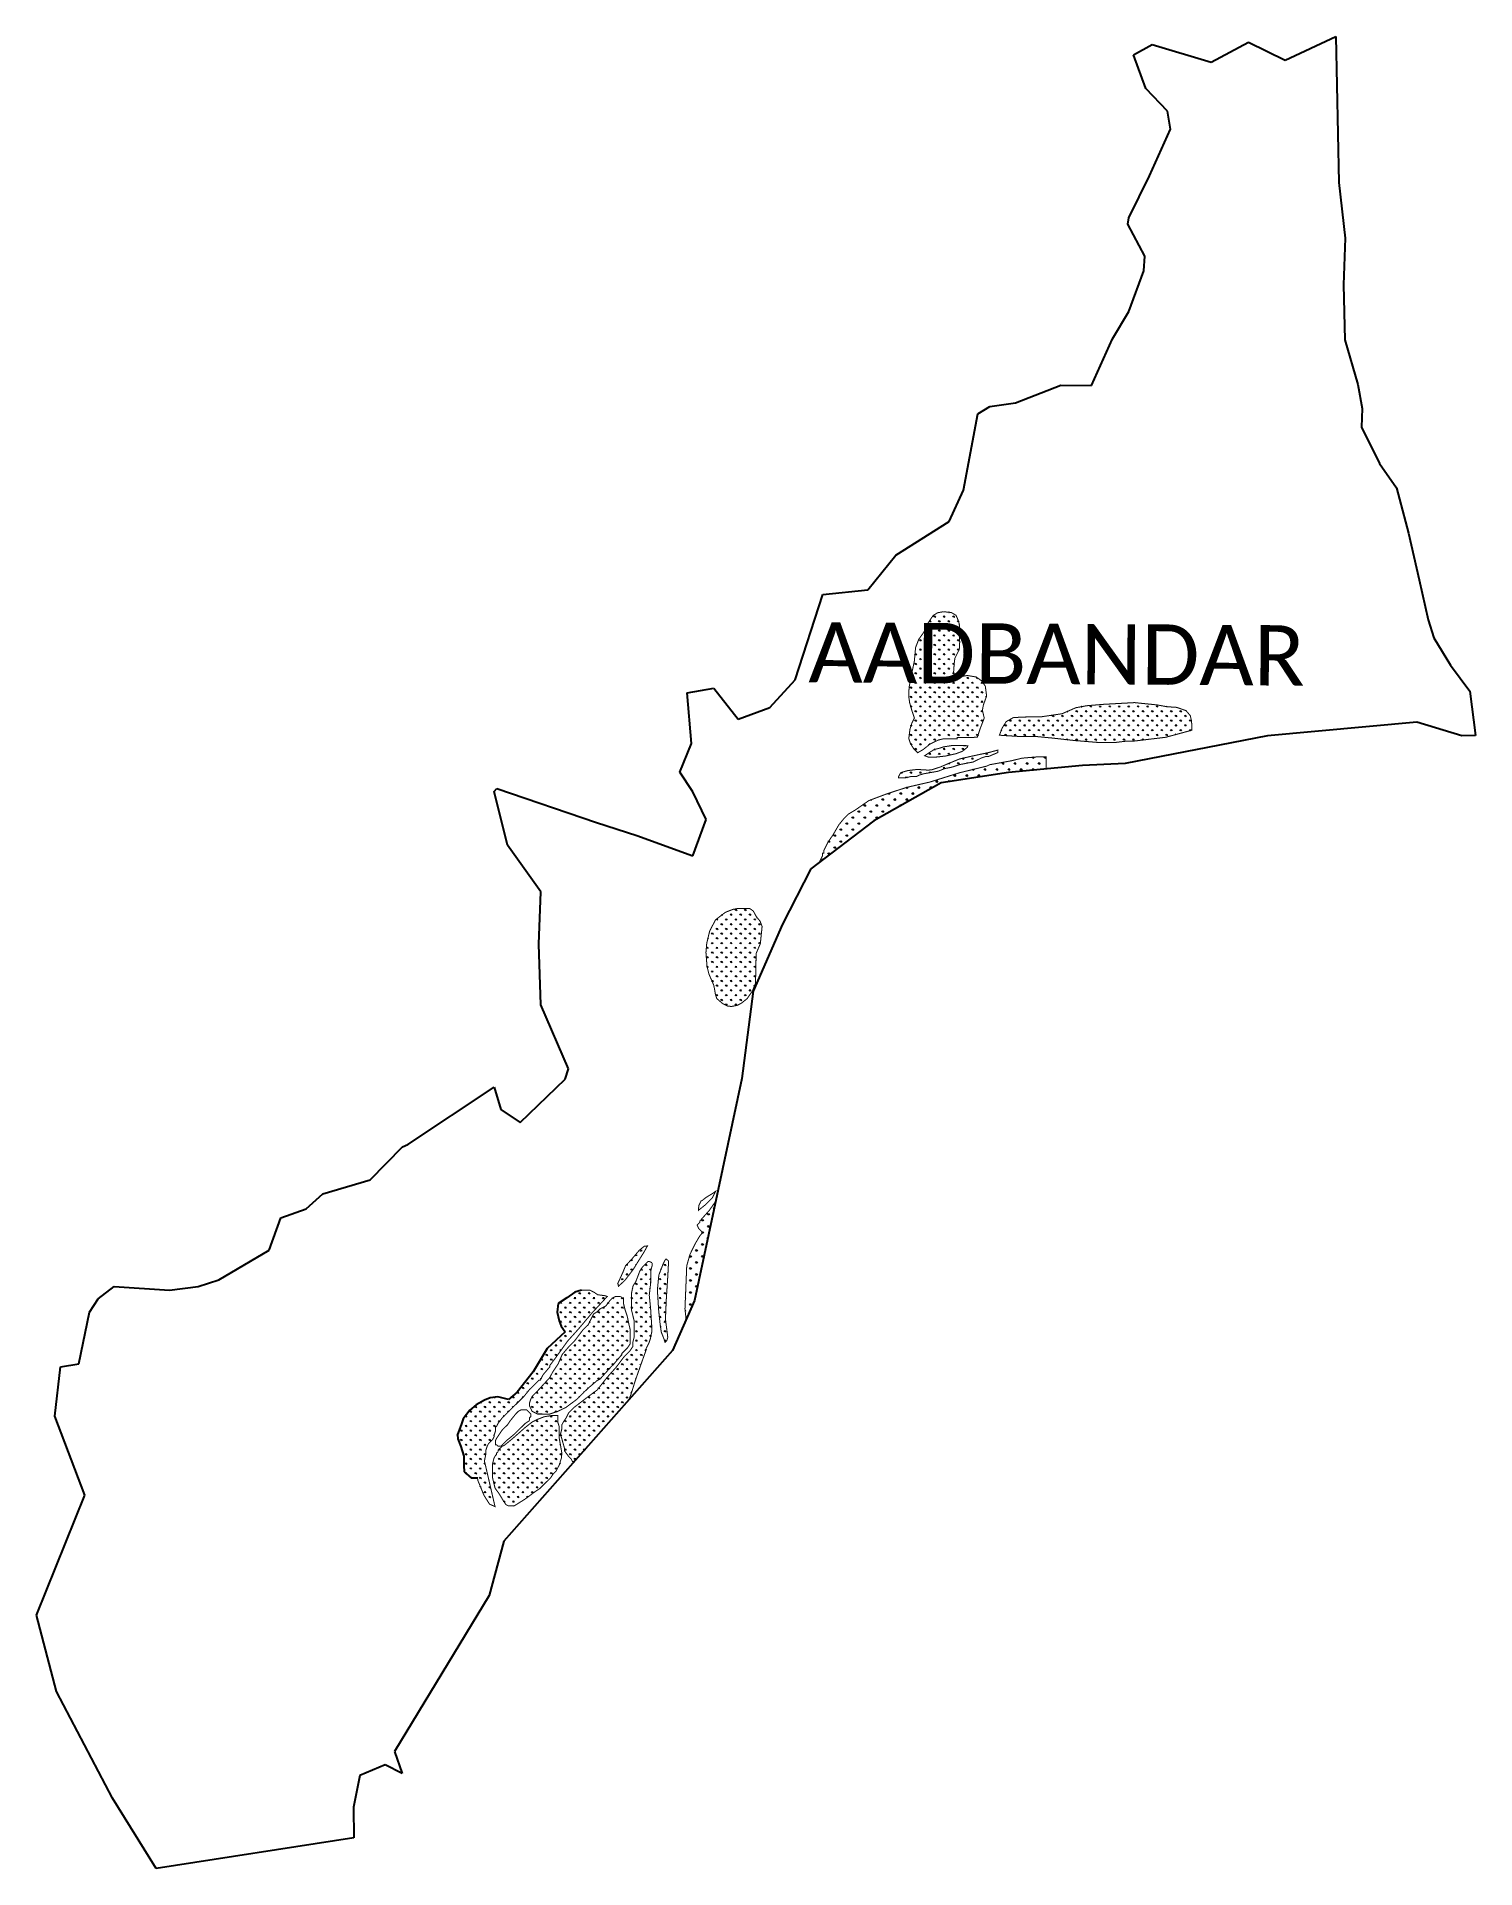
# Model space of a CAD drawing. Header units: metres. Extents: x 331806 to 336105, y 1791549 to 1797022.
import ezdxf

# ---------------------------------------------------------------- set-up
doc = ezdxf.new("R2010")
doc.units = ezdxf.units.M
doc.layers.add('MANGROOVES', color=112, linetype='Continuous')
doc.layers.add('VILLAGE NAME', color=250, linetype='Continuous')

msp = doc.modelspace()

# ---------------------------------------------------------------- texts
at = {"layer": 'VILLAGE NAME', "insert": (334113, 1795272.5), "char_height": 180.345, "attachment_point": 1, "rotation": 359.6139}
msp.add_mtext_dynamic_manual_height_columns('{\\fCalibri|b0|i0|c0|p34;AADBANDAR}', width=1779.605, gutter_width=901.7, heights=[0], dxfattribs=at)

# ---------------------------------------------------------------- linework, layer by layer
at = {"color": 3}
for p, q in [((335536.6, 1796951.3), (335688.2, 1797021.7)), ((335688.2, 1797021.7), (335697.5, 1796586.3)), ((335083.8, 1796966.9), (335139.1, 1796998.7)), ((335120.2, 1796866.8), (335083.8, 1796966.9)), ((335139.1, 1796998.7), (335316, 1796945.7)), ((335316, 1796945.7), (335427.4, 1797005.6)), ((335427.4, 1797005.6), (335536.6, 1796951.3)), ((335185.6, 1796799.1), (335120.2, 1796866.8)), ((335194.6, 1796745.1), (335185.6, 1796799.1)), ((335131.4, 1796606.1), (335194.6, 1796745.1)), ((335069.6, 1796480.5), (335131.4, 1796606.1)), ((335697.5, 1796586.3), (335716.3, 1796420)), ((335067, 1796461.7), (335069.6, 1796480.5)), ((335117, 1796365.6), (335067, 1796461.7)), ((335716.3, 1796420), (335711.1, 1796280.4)), ((335114.1, 1796322.2), (335117, 1796365.6)), ((335069.9, 1796200.5), (335114.1, 1796322.2)), ((335711.1, 1796280.4), (335714.7, 1796115.9)), ((335021, 1796118.5), (335069.9, 1796200.5)), ((334958.1, 1795979.6), (335021, 1796118.5)), ((335714.7, 1796115.9), (335754.1, 1795982)), ((335754.1, 1795982), (335766.7, 1795910.7)), ((334654.4, 1795917), (334730.7, 1795927.8)), ((334730.7, 1795927.8), (334866.9, 1795980.6)), ((334866.9, 1795980.6), (334958.1, 1795979.6)), ((334575.9, 1795666.5), (334618, 1795895)), ((334618, 1795895), (334654.4, 1795917)), ((335766.7, 1795910.7), (335764.5, 1795854.8)), ((335764.5, 1795854.8), (335818.2, 1795746.2)), ((335818.2, 1795746.2), (335869.3, 1795673.5)), ((334532.4, 1795572.7), (334575.9, 1795666.5)), ((335869.3, 1795673.5), (335905.1, 1795538.5)), ((334372.9, 1795472.6), (334532.4, 1795572.7)), ((335905.1, 1795538.5), (335937.4, 1795398.5)), ((334290.2, 1795369.2), (334372.9, 1795472.6)), ((335937.4, 1795398.5), (335964.2, 1795279.1)), ((334072.5, 1795099.5), (334155, 1795355.1)), ((334155, 1795355.1), (334290.2, 1795369.2)), ((335964.2, 1795279.1), (335981.2, 1795225.4)), ((335981.2, 1795225.4), (336030.8, 1795144.1)), ((336030.8, 1795144.1), (336088.7, 1795065.9)), ((333750.2, 1795061.5), (333829.2, 1795074.7)), ((333762.9, 1794910.1), (333750.2, 1795061.5)), ((333829.2, 1795074.7), (333902.6, 1794982.1)), ((333997.3, 1795017.5), (334072.5, 1795099.5)), ((336088.7, 1795065.9), (336105.1, 1794933.5)), ((333902.6, 1794982.1), (333997.3, 1795017.5)), ((335930.2, 1794973.1), (335483.9, 1794932.8)), ((336064.2, 1794932.5), (335930.2, 1794973.1)), ((333727.6, 1794823.9), (333762.9, 1794910.1)), ((335483.9, 1794932.8), (335058.9, 1794850.2)), ((336105.1, 1794933.5), (336064.2, 1794932.5)), ((334930.7, 1794844), (334709.6, 1794823)), ((335058.9, 1794850.2), (334930.7, 1794844)), ((333767.2, 1794765.3), (333727.6, 1794823.9)), ((334509.3, 1794792.5), (334307.6, 1794678.7)), ((334709.6, 1794823), (334509.3, 1794792.5)), ((333172.7, 1794766.7), (333180.7, 1794775.3)), ((333212.8, 1794605.6), (333172.7, 1794766.7)), ((333180.7, 1794775.3), (333479, 1794673.6)), ((333806.7, 1794682.2), (333767.2, 1794765.3)), ((333479, 1794673.6), (333599.6, 1794634.5)), ((333766.4, 1794573.5), (333806.7, 1794682.2)), ((334307.6, 1794678.7), (334118.9, 1794535)), ((333599.6, 1794634.5), (333766.4, 1794573.5)), ((333312.3, 1794466.5), (333212.8, 1794605.6)), ((334118.9, 1794535), (334035.2, 1794369.5)), ((333306.6, 1794309.8), (333312.3, 1794466.5)), ((334035.2, 1794369.5), (333947.1, 1794169.9)), ((333312.6, 1794128.3), (333306.6, 1794309.8)), ((333395.4, 1793937.7), (333312.6, 1794128.3)), ((333947.1, 1794169.9), (333913, 1793909)), ((333250.5, 1793776.9), (333385.5, 1793906.8)), ((333385.5, 1793906.8), (333395.4, 1793937.7)), ((333913, 1793909), (333771.4, 1793245.6)), ((332914.7, 1793711.6), (333173, 1793882.7)), ((333173, 1793882.7), (333193.1, 1793815.9)), ((333193.1, 1793815.9), (333250.5, 1793776.9)), ((332802.3, 1793606.1), (332898.8, 1793704.6)), ((332898.8, 1793704.6), (332914.7, 1793711.6)), ((332660.8, 1793563.6), (332802.3, 1793606.1)), ((332536.2, 1793492.3), (332611.9, 1793519)), ((332611.9, 1793519), (332660.8, 1793563.6)), ((332500.4, 1793395.8), (332536.2, 1793492.3)), ((332350.5, 1793307.1), (332500.4, 1793395.8)), ((332288.7, 1793287.1), (332350.5, 1793307.1)), ((331963.5, 1793210.8), (331989.9, 1793250.7)), ((331989.9, 1793250.7), (332037.9, 1793286.8)), ((332037.9, 1793286.8), (332202.9, 1793276.1)), ((332202.9, 1793276.1), (332288.7, 1793287.1)), ((333771.4, 1793245.6), (333706, 1793095.5)), ((331931.8, 1793056.1), (331963.5, 1793210.8)), ((333706, 1793095.5), (333202, 1792526.3)), ((331860, 1792899.7), (331877.4, 1793046.7)), ((331877.4, 1793046.7), (331931.8, 1793056.1)), ((331950.4, 1792663.6), (331860, 1792899.7)), ((331806, 1792304.8), (331950.4, 1792663.6)), ((333202, 1792526.3), (333157.8, 1792363.5)), ((333157.8, 1792363.5), (332875.7, 1791898)), ((331865.6, 1792077.1), (331806, 1792304.8)), ((332032.6, 1791758.3), (331865.6, 1792077.1)), ((332875.7, 1791898), (332898.1, 1791831.7)), ((332771.5, 1791826.3), (332752.4, 1791730.9)), ((332847, 1791857.8), (332771.5, 1791826.3)), ((332898.1, 1791831.7), (332847, 1791857.8)), ((332162.8, 1791548.5), (332032.6, 1791758.3)), ((332752.4, 1791730.9), (332754, 1791640)), ((332754, 1791640), (332162.8, 1791548.5))]:
    msp.add_line(p, q, dxfattribs=at)
at = {"layer": 'MANGROOVES', "linetype": 'Continuous'}
for p, q in [((334475.6, 1795273.4), (334473.5, 1795275.6)), ((334475.6, 1795273.4), (334475.6, 1795277.2)), ((334475.6, 1795273.4), (334478.3, 1795276.1)), ((334489.8, 1795287.5), (334487.1, 1795290.2)), ((334489.8, 1795287.5), (334489.8, 1795291.3)), ((334489.8, 1795287.5), (334492.4, 1795290.2)), ((334503.9, 1795273.4), (334501.3, 1795276.1)), ((334503.9, 1795273.4), (334503.9, 1795277.2)), ((334503.9, 1795273.4), (334506.6, 1795276.1)), ((334518.1, 1795287.5), (334515.4, 1795290.2)), ((334518.1, 1795287.5), (334518.1, 1795291.3)), ((334518.1, 1795287.5), (334520.7, 1795290.2)), ((334532.2, 1795273.4), (334529.6, 1795276.1)), ((334532.2, 1795301.7), (334531.8, 1795302.1)), ((334532.2, 1795301.7), (334532.2, 1795302.1)), ((334532.2, 1795301.7), (334532.6, 1795302)), ((334532.2, 1795273.4), (334532.2, 1795277.2)), ((334532.2, 1795273.4), (334534.9, 1795276.1)), ((334546.4, 1795287.5), (334543.7, 1795290.2)), ((334546.4, 1795287.5), (334546.4, 1795291.3)), ((334546.4, 1795287.5), (334549, 1795290.2)), ((334560.5, 1795273.4), (334557.9, 1795276.1)), ((334560.5, 1795273.4), (334560.5, 1795275.1)), ((334560.5, 1795273.4), (334560.9, 1795273.8)), ((334447.4, 1795216.8), (334444.7, 1795219.5)), ((334447.4, 1795216.8), (334447.4, 1795220.6)), ((334447.4, 1795216.8), (334450, 1795219.5)), ((334461.5, 1795231), (334458.9, 1795233.6)), ((334461.5, 1795231), (334461.5, 1795234.7)), ((334461.5, 1795231), (334464.2, 1795233.6)), ((334475.6, 1795245.1), (334473, 1795247.8)), ((334475.6, 1795216.8), (334473, 1795219.5)), ((334475.6, 1795245.1), (334475.6, 1795248.9)), ((334475.6, 1795245.1), (334478.3, 1795247.8)), ((334475.6, 1795216.8), (334475.6, 1795220.6)), ((334475.6, 1795216.8), (334478.3, 1795219.5)), ((334489.8, 1795259.3), (334487.1, 1795261.9)), ((334489.8, 1795231), (334487.1, 1795233.6)), ((334489.8, 1795259.3), (334489.8, 1795263)), ((334489.8, 1795259.3), (334492.4, 1795261.9)), ((334489.8, 1795231), (334489.8, 1795234.7)), ((334489.8, 1795231), (334492.4, 1795233.6)), ((334503.9, 1795245.1), (334501.3, 1795247.8)), ((334503.9, 1795216.8), (334501.3, 1795219.5)), ((334503.9, 1795245.1), (334503.9, 1795248.9)), ((334503.9, 1795245.1), (334506.6, 1795247.8)), ((334503.9, 1795216.8), (334503.9, 1795220.6)), ((334503.9, 1795216.8), (334506.6, 1795219.5)), ((334518.1, 1795259.3), (334515.4, 1795261.9)), ((334518.1, 1795231), (334515.4, 1795233.6)), ((334518.1, 1795259.3), (334518.1, 1795263)), ((334518.1, 1795259.3), (334520.7, 1795261.9)), ((334518.1, 1795231), (334518.1, 1795234.7)), ((334518.1, 1795231), (334520.7, 1795233.6)), ((334532.2, 1795245.1), (334529.6, 1795247.8)), ((334532.2, 1795216.8), (334529.6, 1795219.5)), ((334532.2, 1795245.1), (334532.2, 1795248.9)), ((334532.2, 1795245.1), (334534.9, 1795247.8)), ((334532.2, 1795216.8), (334532.2, 1795220.6)), ((334532.2, 1795216.8), (334534.9, 1795219.5)), ((334546.4, 1795259.3), (334543.7, 1795261.9)), ((334546.4, 1795231), (334543.7, 1795233.6)), ((334546.4, 1795259.3), (334546.4, 1795263)), ((334546.4, 1795259.3), (334549, 1795261.9)), ((334546.4, 1795231), (334546.4, 1795234.7)), ((334546.4, 1795231), (334549, 1795233.6)), ((334560.5, 1795245.1), (334557.9, 1795247.8)), ((334560.5, 1795216.8), (334557.9, 1795219.5)), ((334560.5, 1795245.1), (334560.5, 1795248.9)), ((334560.5, 1795245.1), (334563.2, 1795247.8)), ((334560.5, 1795216.8), (334560.5, 1795220.6)), ((334560.5, 1795216.8), (334563.2, 1795219.5)), ((334433.2, 1795174.4), (334430.6, 1795177)), ((334433.2, 1795174.4), (334433.2, 1795178.2)), ((334433.2, 1795174.4), (334435.9, 1795177.1)), ((334447.4, 1795188.6), (334444.7, 1795191.2)), ((334447.4, 1795160.3), (334444.7, 1795162.9)), ((334447.4, 1795188.6), (334447.4, 1795192.3)), ((334447.4, 1795188.6), (334450, 1795191.2)), ((334447.4, 1795160.3), (334447.4, 1795164)), ((334447.4, 1795160.3), (334450, 1795162.9)), ((334461.5, 1795202.7), (334458.9, 1795205.3)), ((334461.5, 1795174.4), (334458.9, 1795177.1)), ((334461.5, 1795202.7), (334461.5, 1795206.4)), ((334461.5, 1795202.7), (334464.2, 1795205.3)), ((334461.5, 1795174.4), (334461.5, 1795178.2)), ((334461.5, 1795174.4), (334464.2, 1795177.1)), ((334475.6, 1795188.6), (334473, 1795191.2)), ((334475.6, 1795160.3), (334473, 1795162.9)), ((334475.6, 1795188.6), (334475.6, 1795192.3)), ((334475.6, 1795188.6), (334478.3, 1795191.2)), ((334475.6, 1795160.3), (334475.6, 1795164)), ((334475.6, 1795160.3), (334478.3, 1795162.9)), ((334489.8, 1795202.7), (334487.1, 1795205.3)), ((334489.8, 1795174.4), (334487.1, 1795177.1)), ((334489.8, 1795202.7), (334489.8, 1795206.4)), ((334489.8, 1795202.7), (334492.4, 1795205.3)), ((334489.8, 1795174.4), (334489.8, 1795178.2)), ((334489.8, 1795174.4), (334492.4, 1795177.1)), ((334503.9, 1795188.6), (334501.3, 1795191.2)), ((334503.9, 1795160.3), (334501.3, 1795162.9)), ((334503.9, 1795188.6), (334503.9, 1795192.3)), ((334503.9, 1795188.6), (334506.6, 1795191.2)), ((334503.9, 1795160.3), (334503.9, 1795164)), ((334503.9, 1795160.3), (334506.6, 1795162.9)), ((334518.1, 1795202.7), (334515.4, 1795205.3)), ((334518.1, 1795174.4), (334515.4, 1795177.1)), ((334518.1, 1795202.7), (334518.1, 1795206.4)), ((334518.1, 1795202.7), (334520.7, 1795205.3)), ((334518.1, 1795174.4), (334518.1, 1795178.2)), ((334518.1, 1795174.4), (334520.7, 1795177.1)), ((334532.2, 1795188.6), (334529.6, 1795191.2)), ((334532.2, 1795160.3), (334529.6, 1795162.9)), ((334532.2, 1795188.6), (334532.2, 1795192.3)), ((334532.2, 1795188.6), (334534.9, 1795191.2)), ((334532.2, 1795160.3), (334532.2, 1795164)), ((334532.2, 1795160.3), (334534.9, 1795162.9)), ((334546.4, 1795202.7), (334543.7, 1795205.3)), ((334546.4, 1795174.4), (334543.7, 1795177.1)), ((334546.4, 1795202.7), (334546.4, 1795206.4)), ((334546.4, 1795202.7), (334549, 1795205.3)), ((334546.4, 1795174.4), (334546.4, 1795178.2)), ((334546.4, 1795174.4), (334549, 1795177.1)), ((334560.5, 1795188.6), (334557.9, 1795191.2)), ((334560.5, 1795188.6), (334560.5, 1795192.3)), ((334560.5, 1795188.6), (334563, 1795191)), ((334419.1, 1795103.7), (334419.1, 1795107.5)), ((334419.1, 1795103.7), (334421.7, 1795106.4)), ((334433.2, 1795146.1), (334430.6, 1795148.8)), ((334433.2, 1795117.8), (334430.6, 1795120.5)), ((334433.2, 1795146.1), (334433.2, 1795149.9)), ((334433.2, 1795146.1), (334435.9, 1795148.8)), ((334433.2, 1795117.8), (334433.2, 1795121.6)), ((334433.2, 1795117.8), (334435.9, 1795120.5)), ((334447.4, 1795132), (334444.7, 1795134.6)), ((334447.4, 1795103.7), (334444.7, 1795106.4)), ((334447.4, 1795132), (334447.4, 1795135.7)), ((334447.4, 1795132), (334450, 1795134.6)), ((334447.4, 1795103.7), (334447.4, 1795107.5)), ((334447.4, 1795103.7), (334450, 1795106.4)), ((334461.5, 1795146.1), (334458.9, 1795148.8)), ((334461.5, 1795117.8), (334458.9, 1795120.5)), ((334461.5, 1795146.1), (334461.5, 1795149.9)), ((334461.5, 1795146.1), (334464.2, 1795148.8)), ((334461.5, 1795117.8), (334461.5, 1795121.6)), ((334461.5, 1795117.8), (334464.2, 1795120.5)), ((334475.6, 1795132), (334473, 1795134.6)), ((334475.6, 1795103.7), (334473, 1795106.4)), ((334475.6, 1795132), (334475.6, 1795135.7)), ((334475.6, 1795132), (334478.3, 1795134.6)), ((334475.6, 1795103.7), (334475.6, 1795107.5)), ((334475.6, 1795103.7), (334478.3, 1795106.4)), ((334489.8, 1795146.1), (334487.1, 1795148.8)), ((334489.8, 1795117.8), (334487.1, 1795120.5)), ((334489.8, 1795146.1), (334489.8, 1795149.9)), ((334489.8, 1795146.1), (334492.4, 1795148.8)), ((334489.8, 1795117.8), (334489.8, 1795121.6)), ((334489.8, 1795117.8), (334492.4, 1795120.5)), ((334503.9, 1795132), (334501.3, 1795134.6)), ((334503.9, 1795103.7), (334501.3, 1795106.4)), ((334503.9, 1795132), (334503.9, 1795135.7)), ((334503.9, 1795132), (334506.6, 1795134.6)), ((334503.9, 1795103.7), (334503.9, 1795107.5)), ((334503.9, 1795103.7), (334506.6, 1795106.4)), ((334518.1, 1795146.1), (334515.4, 1795148.8)), ((334518.1, 1795117.8), (334515.4, 1795120.5)), ((334518.1, 1795146.1), (334518.1, 1795149.9)), ((334518.1, 1795146.1), (334520.7, 1795148.8)), ((334518.1, 1795117.8), (334518.1, 1795121.6)), ((334518.1, 1795117.8), (334520.7, 1795120.5)), ((334532.2, 1795132), (334529.6, 1795134.6)), ((334532.2, 1795103.7), (334529.6, 1795106.4)), ((334532.2, 1795132), (334532.2, 1795135.7)), ((334532.2, 1795132), (334534.9, 1795134.6)), ((334532.2, 1795103.7), (334532.2, 1795107.5)), ((334532.2, 1795103.7), (334534.9, 1795106.4)), ((334546.4, 1795146.1), (334543.7, 1795148.8)), ((334546.4, 1795117.8), (334543.7, 1795120.5)), ((334546.4, 1795146.1), (334546.4, 1795149.9)), ((334546.4, 1795146.1), (334547.7, 1795147.5)), ((334546.4, 1795117.8), (334546.4, 1795121.2)), ((334546.4, 1795117.8), (334546.9, 1795118.4)), ((334560.5, 1795103.7), (334563.2, 1795106.4)), ((334560.5, 1795103.7), (334560.5, 1795105.6)), ((334588.8, 1795103.7), (334586.1, 1795106.4)), ((334588.8, 1795103.7), (334588.8, 1795107.5)), ((334588.8, 1795103.7), (334591.4, 1795106.4)), ((334617.1, 1795103.7), (334614.4, 1795106.4)), ((334617.1, 1795103.7), (334617.1, 1795105.8)), ((334419.1, 1795075.4), (334416.4, 1795078.1)), ((334419.1, 1795103.7), (334418.1, 1795104.7)), ((334419.1, 1795075.4), (334419.1, 1795079.2)), ((334419.1, 1795075.4), (334421.7, 1795078.1)), ((334419.1, 1795047.1), (334419.1, 1795050.9)), ((334433.2, 1795089.6), (334430.6, 1795092.2)), ((334433.2, 1795061.3), (334430.6, 1795063.9)), ((334433.2, 1795089.6), (334433.2, 1795093.3)), ((334433.2, 1795089.6), (334435.9, 1795092.2)), ((334433.2, 1795061.3), (334433.2, 1795065)), ((334433.2, 1795061.3), (334435.9, 1795063.9)), ((334447.4, 1795075.4), (334444.7, 1795078.1)), ((334447.4, 1795075.4), (334447.4, 1795079.2)), ((334447.4, 1795075.4), (334450, 1795078.1)), ((334447.4, 1795047.1), (334447.4, 1795050.9)), ((334461.5, 1795089.6), (334458.9, 1795092.2)), ((334461.5, 1795061.3), (334458.9, 1795063.9)), ((334461.5, 1795089.6), (334461.5, 1795093.3)), ((334461.5, 1795089.6), (334464.2, 1795092.2)), ((334461.5, 1795061.3), (334461.5, 1795065)), ((334461.5, 1795061.3), (334464.2, 1795063.9)), ((334475.6, 1795075.4), (334473, 1795078.1)), ((334475.6, 1795075.4), (334475.6, 1795079.2)), ((334475.6, 1795075.4), (334478.3, 1795078.1)), ((334475.6, 1795047.1), (334475.6, 1795050.9)), ((334489.8, 1795089.6), (334487.1, 1795092.2)), ((334489.8, 1795061.3), (334487.1, 1795063.9)), ((334489.8, 1795089.6), (334489.8, 1795093.3)), ((334489.8, 1795089.6), (334492.4, 1795092.2)), ((334489.8, 1795061.3), (334489.8, 1795065)), ((334489.8, 1795061.3), (334492.4, 1795063.9)), ((334503.9, 1795075.4), (334501.3, 1795078.1)), ((334503.9, 1795075.4), (334503.9, 1795079.2)), ((334503.9, 1795075.4), (334506.6, 1795078.1)), ((334503.9, 1795047.1), (334503.9, 1795050.9)), ((334518.1, 1795089.6), (334515.4, 1795092.2)), ((334518.1, 1795061.3), (334515.4, 1795063.9)), ((334518.1, 1795089.6), (334518.1, 1795093.3)), ((334518.1, 1795089.6), (334520.7, 1795092.2)), ((334518.1, 1795061.3), (334518.1, 1795065)), ((334518.1, 1795061.3), (334520.7, 1795063.9)), ((334532.2, 1795075.4), (334529.6, 1795078.1)), ((334532.2, 1795075.4), (334532.2, 1795079.2)), ((334532.2, 1795075.4), (334534.9, 1795078.1)), ((334532.2, 1795047.1), (334532.2, 1795050.9)), ((334546.4, 1795089.6), (334543.7, 1795092.2)), ((334546.4, 1795061.3), (334543.7, 1795063.9)), ((334546.4, 1795089.6), (334546.4, 1795093.3)), ((334546.4, 1795089.6), (334549, 1795092.2)), ((334546.4, 1795061.3), (334546.4, 1795065)), ((334546.4, 1795061.3), (334549, 1795063.9)), ((334560.5, 1795075.4), (334557.9, 1795078.1)), ((334560.5, 1795103.7), (334559.3, 1795104.9)), ((334560.5, 1795075.4), (334560.5, 1795079.2)), ((334560.5, 1795075.4), (334563.2, 1795078.1)), ((334560.5, 1795047.1), (334560.5, 1795050.9)), ((334574.6, 1795089.6), (334572, 1795092.2)), ((334574.6, 1795061.3), (334572, 1795063.9)), ((334574.6, 1795089.6), (334574.6, 1795093.3)), ((334574.6, 1795089.6), (334577.3, 1795092.2)), ((334574.6, 1795061.3), (334574.6, 1795065)), ((334574.6, 1795061.3), (334577.3, 1795063.9)), ((334588.8, 1795075.4), (334586.1, 1795078.1)), ((334588.8, 1795075.4), (334588.8, 1795079.2)), ((334588.8, 1795075.4), (334591.4, 1795078.1)), ((334588.8, 1795047.1), (334588.8, 1795050.9)), ((334602.9, 1795089.6), (334600.3, 1795092.2)), ((334602.9, 1795061.3), (334600.3, 1795063.9)), ((334602.9, 1795089.6), (334602.9, 1795093.3)), ((334602.9, 1795089.6), (334605.6, 1795092.2)), ((334602.9, 1795061.3), (334602.9, 1795065)), ((334602.9, 1795061.3), (334605.6, 1795063.9)), ((334617.1, 1795075.4), (334614.4, 1795078.1)), ((334617.1, 1795103.7), (334618.3, 1795104.9)), ((334617.1, 1795075.4), (334617.1, 1795079.2)), ((334617.1, 1795075.4), (334619.7, 1795078.1)), ((334617.1, 1795047.1), (334617.1, 1795050.9)), ((334631.2, 1795089.6), (334628.6, 1795092.2)), ((334631.2, 1795061.3), (334628.6, 1795063.9)), ((334631.2, 1795089.6), (334631.2, 1795093.3)), ((334631.2, 1795089.6), (334633.2, 1795091.6)), ((334631.2, 1795061.3), (334631.2, 1795065)), ((334631.2, 1795061.3), (334633.9, 1795063.9)), ((334419.1, 1795047.1), (334416.4, 1795049.8)), ((334419.1, 1795018.8), (334418, 1795020)), ((334419.1, 1795047.1), (334421.7, 1795049.8)), ((334419.1, 1795018.8), (334419.1, 1795022.6)), ((334419.1, 1795018.8), (334421.7, 1795021.5)), ((334433.2, 1795033), (334430.6, 1795035.6)), ((334433.2, 1795004.7), (334430.6, 1795007.4)), ((334433.2, 1795033), (334433.2, 1795036.7)), ((334433.2, 1795033), (334435.9, 1795035.6)), ((334433.2, 1795004.7), (334433.2, 1795008.5)), ((334433.2, 1795004.7), (334435.9, 1795007.4)), ((334447.4, 1795047.1), (334444.7, 1795049.8)), ((334447.4, 1795018.8), (334444.7, 1795021.5)), ((334447.4, 1795047.1), (334450, 1795049.8)), ((334447.4, 1795018.8), (334447.4, 1795022.6)), ((334447.4, 1795018.8), (334450, 1795021.5)), ((334461.5, 1795033), (334458.9, 1795035.6)), ((334461.5, 1795004.7), (334458.9, 1795007.4)), ((334461.5, 1795033), (334461.5, 1795036.7)), ((334461.5, 1795033), (334464.2, 1795035.6)), ((334461.5, 1795004.7), (334461.5, 1795008.5)), ((334461.5, 1795004.7), (334464.2, 1795007.4)), ((334475.6, 1795047.1), (334473, 1795049.8)), ((334475.6, 1795018.8), (334473, 1795021.5)), ((334475.6, 1795047.1), (334478.3, 1795049.8)), ((334475.6, 1795018.8), (334475.6, 1795022.6)), ((334475.6, 1795018.8), (334478.3, 1795021.5)), ((334489.8, 1795033), (334487.1, 1795035.6)), ((334489.8, 1795004.7), (334487.1, 1795007.4)), ((334489.8, 1795033), (334489.8, 1795036.7)), ((334489.8, 1795033), (334492.4, 1795035.6)), ((334489.8, 1795004.7), (334489.8, 1795008.5)), ((334489.8, 1795004.7), (334492.4, 1795007.4)), ((334503.9, 1795047.1), (334501.3, 1795049.8)), ((334503.9, 1795018.8), (334501.3, 1795021.5)), ((334503.9, 1795047.1), (334506.6, 1795049.8)), ((334503.9, 1795018.8), (334503.9, 1795022.6)), ((334503.9, 1795018.8), (334506.6, 1795021.5)), ((334518.1, 1795033), (334515.4, 1795035.6)), ((334518.1, 1795004.7), (334515.4, 1795007.4)), ((334518.1, 1795033), (334518.1, 1795036.7)), ((334518.1, 1795033), (334520.7, 1795035.6)), ((334518.1, 1795004.7), (334518.1, 1795008.5)), ((334518.1, 1795004.7), (334520.7, 1795007.4)), ((334532.2, 1795047.1), (334529.6, 1795049.8)), ((334532.2, 1795018.8), (334529.6, 1795021.5)), ((334532.2, 1795047.1), (334534.9, 1795049.8)), ((334532.2, 1795018.8), (334532.2, 1795022.6)), ((334532.2, 1795018.8), (334534.9, 1795021.5)), ((334546.4, 1795033), (334543.7, 1795035.6)), ((334546.4, 1795004.7), (334543.7, 1795007.4)), ((334546.4, 1795033), (334546.4, 1795036.7)), ((334546.4, 1795033), (334549, 1795035.6)), ((334546.4, 1795004.7), (334546.4, 1795008.5)), ((334546.4, 1795004.7), (334549, 1795007.4)), ((334560.5, 1795047.1), (334557.9, 1795049.8)), ((334560.5, 1795018.8), (334557.9, 1795021.5)), ((334560.5, 1795047.1), (334563.2, 1795049.8)), ((334560.5, 1795018.8), (334560.5, 1795022.6)), ((334560.5, 1795018.8), (334563.2, 1795021.5)), ((334574.6, 1795033), (334572, 1795035.6)), ((334574.6, 1795004.7), (334572, 1795007.4)), ((334574.6, 1795033), (334574.6, 1795036.7)), ((334574.6, 1795033), (334577.3, 1795035.6)), ((334574.6, 1795004.7), (334574.6, 1795008.5)), ((334574.6, 1795004.7), (334577.3, 1795007.4)), ((334588.8, 1795047.1), (334586.1, 1795049.8)), ((334588.8, 1795018.8), (334586.1, 1795021.5)), ((334588.8, 1795047.1), (334591.4, 1795049.8)), ((334588.8, 1795018.8), (334588.8, 1795022.6)), ((334588.8, 1795018.8), (334591.4, 1795021.5)), ((334602.9, 1795033), (334600.3, 1795035.6)), ((334602.9, 1795004.7), (334600.3, 1795007.4)), ((334602.9, 1795033), (334602.9, 1795036.7)), ((334602.9, 1795033), (334605.6, 1795035.6)), ((334602.9, 1795004.7), (334602.9, 1795008.5)), ((334602.9, 1795004.7), (334605.6, 1795007.4)), ((334617.1, 1795047.1), (334614.4, 1795049.8)), ((334617.1, 1795018.8), (334614.4, 1795021.5)), ((334617.1, 1795047.1), (334619.7, 1795049.8)), ((334617.1, 1795018.8), (334617.1, 1795022.6)), ((334617.1, 1795018.8), (334619.7, 1795021.5)), ((334631.2, 1795033), (334628.6, 1795035.6)), ((334631.2, 1795004.7), (334628.6, 1795007.4)), ((334631.2, 1795033), (334631.2, 1795036.7)), ((334631.2, 1795033), (334633.9, 1795035.6)), ((334631.2, 1795004.7), (334631.2, 1795008.5)), ((334631.2, 1795004.7), (334632.7, 1795006.2)), ((334643.7, 1795048.8), (334642.7, 1795049.8)), ((334885.8, 1795004.7), (334885.3, 1795005.2)), ((334885.8, 1795004.7), (334887, 1795006)), ((334885.8, 1795004.7), (334885.8, 1795005.4)), ((334914.1, 1795004.7), (334911.4, 1795007.4)), ((334914.1, 1795004.7), (334914.1, 1795008.5)), ((334914.1, 1795004.7), (334916.7, 1795007.4)), ((334928.2, 1795018.8), (334927.5, 1795019.5)), ((334928.2, 1795018.8), (334929.2, 1795019.9)), ((334928.2, 1795018.8), (334928.2, 1795019.7)), ((334942.3, 1795004.7), (334939.7, 1795007.4)), ((334942.3, 1795004.7), (334942.3, 1795008.5)), ((334942.3, 1795004.7), (334945, 1795007.4)), ((334956.5, 1795018.8), (334953.8, 1795021.5)), ((334956.5, 1795018.8), (334956.5, 1795022.6)), ((334956.5, 1795018.8), (334959.1, 1795021.5)), ((334970.6, 1795004.7), (334968, 1795007.4)), ((334970.6, 1795004.7), (334970.6, 1795008.5)), ((334970.6, 1795004.7), (334973.3, 1795007.4)), ((334984.8, 1795018.8), (334982.1, 1795021.5)), ((334984.8, 1795018.8), (334984.8, 1795022.6)), ((334984.8, 1795018.8), (334987.4, 1795021.5)), ((334998.9, 1795004.7), (334996.3, 1795007.4)), ((334998.9, 1795004.7), (334998.9, 1795008.5)), ((334998.9, 1795004.7), (335001.6, 1795007.4)), ((335013.1, 1795018.8), (335010.4, 1795021.5)), ((335013.1, 1795018.8), (335013.1, 1795022.6)), ((335013.1, 1795018.8), (335015.7, 1795021.5)), ((335027.2, 1795004.7), (335024.5, 1795007.4)), ((335027.2, 1795004.7), (335027.2, 1795008.5)), ((335027.2, 1795004.7), (335029.8, 1795007.4)), ((335041.3, 1795018.8), (335038.7, 1795021.5)), ((335041.3, 1795018.8), (335041.3, 1795022.6)), ((335041.3, 1795018.8), (335044, 1795021.5)), ((335055.5, 1795004.7), (335052.8, 1795007.4)), ((335055.5, 1795004.7), (335055.5, 1795008.5)), ((335055.5, 1795004.7), (335058.1, 1795007.4)), ((335069.6, 1795018.8), (335067, 1795021.5)), ((335069.6, 1795018.8), (335069.6, 1795022.6)), ((335069.6, 1795018.8), (335072.3, 1795021.5)), ((335083.8, 1795004.7), (335081.1, 1795007.4)), ((335083.8, 1795004.7), (335083.8, 1795008.5)), ((335083.8, 1795004.7), (335086.4, 1795007.4)), ((335097.9, 1795018.8), (335095.3, 1795021.5)), ((335097.9, 1795018.8), (335097.9, 1795022.6)), ((335097.9, 1795018.8), (335100.6, 1795021.5)), ((335112, 1795004.7), (335109.4, 1795007.4)), ((335112, 1795004.7), (335112, 1795008.5)), ((335112, 1795004.7), (335114.7, 1795007.4)), ((335126.2, 1795018.8), (335123.5, 1795021.5)), ((335126.2, 1795018.8), (335126.2, 1795022.6)), ((335126.2, 1795018.8), (335128.8, 1795021.5)), ((335140.3, 1795004.7), (335137.7, 1795007.4)), ((335140.3, 1795004.7), (335140.3, 1795008.5)), ((335140.3, 1795004.7), (335143, 1795007.4)), ((335154.5, 1795018.8), (335151.8, 1795021.5)), ((335154.5, 1795018.8), (335154.5, 1795022.6)), ((335154.5, 1795018.8), (335157.1, 1795021.5)), ((335168.6, 1795004.7), (335166, 1795007.4)), ((335168.6, 1795004.7), (335168.6, 1795008.5)), ((335168.6, 1795004.7), (335171.3, 1795007.4)), ((335182.8, 1795018.8), (335181.8, 1795019.8)), ((335182.8, 1795018.8), (335182.8, 1795019.6)), ((335182.8, 1795018.8), (335183.4, 1795019.5)), ((335196.9, 1795004.7), (335194.2, 1795007.4)), ((335196.9, 1795004.7), (335196.9, 1795008.5)), ((335196.9, 1795004.7), (335199.6, 1795007.4)), ((335225.2, 1795004.7), (335222.5, 1795007.4)), ((335225.2, 1795004.7), (335225.2, 1795008.5)), ((335225.2, 1795004.7), (335227.8, 1795007.4)), ((334419.1, 1794962.3), (334418.8, 1794962.6)), ((334419.1, 1794962.3), (334421.7, 1794964.9)), ((334419.1, 1794962.3), (334419.1, 1794963.7)), ((334433.2, 1794976.4), (334430.6, 1794979.1)), ((334433.2, 1794948.1), (334430.6, 1794950.8)), ((334433.2, 1794976.4), (334433.2, 1794980.2)), ((334433.2, 1794976.4), (334435.9, 1794979.1)), ((334433.2, 1794948.1), (334433.2, 1794951.9)), ((334433.2, 1794948.1), (334435.9, 1794950.8)), ((334447.4, 1794990.6), (334444.7, 1794993.2)), ((334447.4, 1794962.3), (334444.7, 1794964.9)), ((334447.4, 1794990.6), (334447.4, 1794994.3)), ((334447.4, 1794990.6), (334450, 1794993.2)), ((334447.4, 1794962.3), (334447.4, 1794966)), ((334447.4, 1794962.3), (334450, 1794964.9)), ((334461.5, 1794976.4), (334458.9, 1794979.1)), ((334461.5, 1794948.1), (334458.9, 1794950.8)), ((334461.5, 1794976.4), (334461.5, 1794980.2)), ((334461.5, 1794976.4), (334464.2, 1794979.1)), ((334461.5, 1794948.1), (334461.5, 1794951.9)), ((334461.5, 1794948.1), (334464.2, 1794950.8)), ((334475.6, 1794990.6), (334473, 1794993.2)), ((334475.6, 1794962.3), (334473, 1794964.9)), ((334475.6, 1794990.6), (334475.6, 1794994.3)), ((334475.6, 1794990.6), (334478.3, 1794993.2)), ((334475.6, 1794962.3), (334475.6, 1794966)), ((334475.6, 1794962.3), (334478.3, 1794964.9)), ((334489.8, 1794976.4), (334487.1, 1794979.1)), ((334489.8, 1794948.1), (334487.1, 1794950.8)), ((334489.8, 1794976.4), (334489.8, 1794980.2)), ((334489.8, 1794976.4), (334492.4, 1794979.1)), ((334489.8, 1794948.1), (334489.8, 1794951.9)), ((334489.8, 1794948.1), (334492.4, 1794950.8)), ((334503.9, 1794990.6), (334501.3, 1794993.2)), ((334503.9, 1794962.3), (334501.3, 1794964.9)), ((334503.9, 1794990.6), (334503.9, 1794994.3)), ((334503.9, 1794990.6), (334506.6, 1794993.2)), ((334503.9, 1794962.3), (334503.9, 1794966)), ((334503.9, 1794962.3), (334506.6, 1794964.9)), ((334518.1, 1794976.4), (334515.4, 1794979.1)), ((334518.1, 1794948.1), (334515.4, 1794950.8)), ((334518.1, 1794976.4), (334518.1, 1794980.2)), ((334518.1, 1794976.4), (334520.7, 1794979.1)), ((334518.1, 1794948.1), (334518.1, 1794951.9)), ((334518.1, 1794948.1), (334520.7, 1794950.8)), ((334532.2, 1794990.6), (334529.6, 1794993.2)), ((334532.2, 1794962.3), (334529.6, 1794964.9)), ((334532.2, 1794990.6), (334532.2, 1794994.3)), ((334532.2, 1794990.6), (334534.9, 1794993.2)), ((334532.2, 1794962.3), (334532.2, 1794966)), ((334532.2, 1794962.3), (334534.9, 1794964.9)), ((334546.4, 1794976.4), (334543.7, 1794979.1)), ((334546.4, 1794948.1), (334543.7, 1794950.8)), ((334546.4, 1794976.4), (334546.4, 1794980.2)), ((334546.4, 1794976.4), (334549, 1794979.1)), ((334546.4, 1794948.1), (334546.4, 1794951.9)), ((334546.4, 1794948.1), (334549, 1794950.8)), ((334560.5, 1794990.6), (334557.9, 1794993.2)), ((334560.5, 1794962.3), (334557.9, 1794964.9)), ((334560.5, 1794990.6), (334560.5, 1794994.3)), ((334560.5, 1794990.6), (334563.2, 1794993.2)), ((334560.5, 1794962.3), (334560.5, 1794966)), ((334560.5, 1794962.3), (334563.2, 1794964.9)), ((334574.6, 1794976.4), (334572, 1794979.1)), ((334574.6, 1794948.1), (334572, 1794950.8)), ((334574.6, 1794976.4), (334574.6, 1794980.2)), ((334574.6, 1794976.4), (334577.3, 1794979.1)), ((334574.6, 1794948.1), (334574.6, 1794951.9)), ((334574.6, 1794948.1), (334577.3, 1794950.8)), ((334588.8, 1794990.6), (334586.1, 1794993.2)), ((334588.8, 1794962.3), (334586.1, 1794964.9)), ((334588.8, 1794990.6), (334588.8, 1794994.3)), ((334588.8, 1794990.6), (334591.4, 1794993.2)), ((334588.8, 1794962.3), (334588.8, 1794966)), ((334588.8, 1794962.3), (334591.4, 1794964.9)), ((334602.9, 1794976.4), (334600.3, 1794979.1)), ((334602.9, 1794948.1), (334600.3, 1794950.8)), ((334602.9, 1794976.4), (334602.9, 1794980.2)), ((334602.9, 1794976.4), (334605.6, 1794979.1)), ((334602.9, 1794948.1), (334602.9, 1794951.9)), ((334602.9, 1794948.1), (334605.6, 1794950.8)), ((334617.1, 1794990.6), (334614.4, 1794993.2)), ((334617.1, 1794962.3), (334614.4, 1794964.9)), ((334617.1, 1794990.6), (334617.1, 1794994.3)), ((334617.1, 1794990.6), (334619.7, 1794993.2)), ((334617.1, 1794962.3), (334617.1, 1794966)), ((334617.1, 1794962.3), (334619.7, 1794964.9)), ((334631.2, 1794976.4), (334628.6, 1794979.1)), ((334631.2, 1794976.4), (334631.2, 1794980.2)), ((334631.2, 1794976.4), (334633.9, 1794979.1)), ((334688.3, 1794948.7), (334690.4, 1794950.8)), ((334701.9, 1794962.3), (334699.3, 1794964.9)), ((334701.9, 1794962.3), (334701.9, 1794966)), ((334701.9, 1794962.3), (334704.6, 1794964.9)), ((334716.1, 1794976.4), (334713.4, 1794979.1)), ((334716.1, 1794948.1), (334713.4, 1794950.8)), ((334716.1, 1794976.4), (334716.1, 1794980.2)), ((334716.1, 1794976.4), (334718.7, 1794979.1)), ((334716.1, 1794948.1), (334716.1, 1794951.9)), ((334716.1, 1794948.1), (334718.7, 1794950.8)), ((334730.2, 1794962.3), (334727.6, 1794964.9)), ((334730.2, 1794962.3), (334730.2, 1794966)), ((334730.2, 1794962.3), (334732.9, 1794964.9)), ((334744.4, 1794976.4), (334741.7, 1794979.1)), ((334744.4, 1794948.1), (334741.7, 1794950.8)), ((334744.4, 1794976.4), (334744.4, 1794980.2)), ((334744.4, 1794976.4), (334747, 1794979.1)), ((334744.4, 1794948.1), (334744.4, 1794951.9)), ((334744.4, 1794948.1), (334747, 1794950.8)), ((334758.5, 1794962.3), (334755.8, 1794964.9)), ((334758.5, 1794962.3), (334758.5, 1794966)), ((334758.5, 1794962.3), (334761.1, 1794964.9)), ((334772.6, 1794976.4), (334770, 1794979.1)), ((334772.6, 1794948.1), (334770, 1794950.8)), ((334772.6, 1794976.4), (334772.6, 1794980.2)), ((334772.6, 1794976.4), (334775.3, 1794979.1)), ((334772.6, 1794948.1), (334772.6, 1794951.9)), ((334772.6, 1794948.1), (334775.3, 1794950.8)), ((334786.8, 1794962.3), (334784.1, 1794964.9)), ((334786.8, 1794962.3), (334786.8, 1794966)), ((334786.8, 1794962.3), (334789.4, 1794964.9)), ((334800.9, 1794976.4), (334798.3, 1794979.1)), ((334800.9, 1794948.1), (334798.3, 1794950.8)), ((334800.9, 1794976.4), (334800.9, 1794980.2)), ((334800.9, 1794976.4), (334803.6, 1794979.1)), ((334800.9, 1794948.1), (334800.9, 1794951.9)), ((334800.9, 1794948.1), (334803.6, 1794950.8)), ((334815.1, 1794962.3), (334812.4, 1794964.9)), ((334815.1, 1794962.3), (334815.1, 1794966)), ((334815.1, 1794962.3), (334817.7, 1794964.9)), ((334829.2, 1794976.4), (334826.6, 1794979.1)), ((334829.2, 1794948.1), (334826.6, 1794950.8)), ((334829.2, 1794976.4), (334829.2, 1794980.2)), ((334829.2, 1794976.4), (334831.9, 1794979.1)), ((334829.2, 1794948.1), (334829.2, 1794951.9)), ((334829.2, 1794948.1), (334831.9, 1794950.8)), ((334843.3, 1794990.6), (334840.7, 1794993.2)), ((334843.3, 1794962.3), (334840.7, 1794964.9)), ((334843.3, 1794990.6), (334843.3, 1794994.3)), ((334843.3, 1794990.6), (334846, 1794993.2)), ((334843.3, 1794962.3), (334843.3, 1794966)), ((334843.3, 1794962.3), (334846, 1794964.9)), ((334857.5, 1794976.4), (334854.8, 1794979.1)), ((334857.5, 1794948.1), (334854.8, 1794950.8)), ((334857.5, 1794976.4), (334857.5, 1794980.2)), ((334857.5, 1794976.4), (334860.1, 1794979.1)), ((334857.5, 1794948.1), (334857.5, 1794951.9)), ((334857.5, 1794948.1), (334860.1, 1794950.8)), ((334871.6, 1794990.6), (334869, 1794993.2)), ((334871.6, 1794962.3), (334869, 1794964.9)), ((334871.6, 1794990.6), (334871.6, 1794994.3)), ((334871.6, 1794990.6), (334874.3, 1794993.2)), ((334871.6, 1794962.3), (334871.6, 1794966)), ((334871.6, 1794962.3), (334874.3, 1794964.9)), ((334885.8, 1794976.4), (334883.1, 1794979.1)), ((334885.8, 1794948.1), (334883.1, 1794950.8)), ((334885.8, 1794976.4), (334885.8, 1794980.2)), ((334885.8, 1794976.4), (334888.4, 1794979.1)), ((334885.8, 1794948.1), (334885.8, 1794951.9)), ((334885.8, 1794948.1), (334888.4, 1794950.8)), ((334899.9, 1794990.6), (334897.3, 1794993.2)), ((334899.9, 1794962.3), (334897.3, 1794964.9)), ((334899.9, 1794990.6), (334899.9, 1794994.3)), ((334899.9, 1794990.6), (334902.6, 1794993.2)), ((334899.9, 1794962.3), (334899.9, 1794966)), ((334899.9, 1794962.3), (334902.6, 1794964.9)), ((334914.1, 1794976.4), (334911.4, 1794979.1)), ((334914.1, 1794948.1), (334911.4, 1794950.8)), ((334914.1, 1794976.4), (334914.1, 1794980.2)), ((334914.1, 1794976.4), (334916.7, 1794979.1)), ((334914.1, 1794948.1), (334914.1, 1794951.9)), ((334914.1, 1794948.1), (334916.7, 1794950.8)), ((334928.2, 1794990.6), (334925.5, 1794993.2)), ((334928.2, 1794962.3), (334925.5, 1794964.9)), ((334928.2, 1794990.6), (334928.2, 1794994.3)), ((334928.2, 1794990.6), (334930.8, 1794993.2)), ((334928.2, 1794962.3), (334928.2, 1794966)), ((334928.2, 1794962.3), (334930.8, 1794964.9)), ((334942.3, 1794976.4), (334939.7, 1794979.1)), ((334942.3, 1794948.1), (334939.7, 1794950.8)), ((334942.3, 1794976.4), (334942.3, 1794980.2)), ((334942.3, 1794976.4), (334945, 1794979.1)), ((334942.3, 1794948.1), (334942.3, 1794951.9)), ((334942.3, 1794948.1), (334945, 1794950.8)), ((334956.5, 1794990.6), (334953.8, 1794993.2)), ((334956.5, 1794962.3), (334953.8, 1794964.9)), ((334956.5, 1794990.6), (334956.5, 1794994.3)), ((334956.5, 1794990.6), (334959.1, 1794993.2)), ((334956.5, 1794962.3), (334956.5, 1794966)), ((334956.5, 1794962.3), (334959.1, 1794964.9)), ((334970.6, 1794976.4), (334968, 1794979.1)), ((334970.6, 1794948.1), (334968, 1794950.8)), ((334970.6, 1794976.4), (334970.6, 1794980.2)), ((334970.6, 1794976.4), (334973.3, 1794979.1)), ((334970.6, 1794948.1), (334970.6, 1794951.9)), ((334970.6, 1794948.1), (334973.3, 1794950.8)), ((334984.8, 1794990.6), (334982.1, 1794993.2)), ((334984.8, 1794962.3), (334982.1, 1794964.9)), ((334984.8, 1794990.6), (334984.8, 1794994.3)), ((334984.8, 1794990.6), (334987.4, 1794993.2)), ((334984.8, 1794962.3), (334984.8, 1794966)), ((334984.8, 1794962.3), (334987.4, 1794964.9)), ((334998.9, 1794976.4), (334996.3, 1794979.1)), ((334998.9, 1794948.1), (334996.3, 1794950.8)), ((334998.9, 1794976.4), (334998.9, 1794980.2)), ((334998.9, 1794976.4), (335001.6, 1794979.1)), ((334998.9, 1794948.1), (334998.9, 1794951.9)), ((334998.9, 1794948.1), (335001.6, 1794950.8)), ((335013.1, 1794990.6), (335010.4, 1794993.2)), ((335013.1, 1794962.3), (335010.4, 1794964.9)), ((335013.1, 1794990.6), (335013.1, 1794994.3)), ((335013.1, 1794990.6), (335015.7, 1794993.2)), ((335013.1, 1794962.3), (335013.1, 1794966)), ((335013.1, 1794962.3), (335015.7, 1794964.9)), ((335027.2, 1794976.4), (335024.5, 1794979.1)), ((335027.2, 1794948.1), (335024.5, 1794950.8)), ((335027.2, 1794976.4), (335027.2, 1794980.2)), ((335027.2, 1794976.4), (335029.8, 1794979.1)), ((335027.2, 1794948.1), (335027.2, 1794951.9)), ((335027.2, 1794948.1), (335029.8, 1794950.8)), ((335041.3, 1794990.6), (335038.7, 1794993.2)), ((335041.3, 1794962.3), (335038.7, 1794964.9)), ((335041.3, 1794990.6), (335041.3, 1794994.3)), ((335041.3, 1794990.6), (335044, 1794993.2)), ((335041.3, 1794962.3), (335041.3, 1794966)), ((335041.3, 1794962.3), (335044, 1794964.9)), ((335055.5, 1794976.4), (335052.8, 1794979.1)), ((335055.5, 1794948.1), (335052.8, 1794950.8)), ((335055.5, 1794976.4), (335055.5, 1794980.2)), ((335055.5, 1794976.4), (335058.1, 1794979.1)), ((335055.5, 1794948.1), (335055.5, 1794951.9)), ((335055.5, 1794948.1), (335058.1, 1794950.8)), ((335069.6, 1794990.6), (335067, 1794993.2)), ((335069.6, 1794962.3), (335067, 1794964.9)), ((335069.6, 1794990.6), (335069.6, 1794994.3)), ((335069.6, 1794990.6), (335072.3, 1794993.2)), ((335069.6, 1794962.3), (335069.6, 1794966)), ((335069.6, 1794962.3), (335072.3, 1794964.9)), ((335083.8, 1794976.4), (335081.1, 1794979.1)), ((335083.8, 1794948.1), (335081.1, 1794950.8)), ((335083.8, 1794976.4), (335083.8, 1794980.2)), ((335083.8, 1794976.4), (335086.4, 1794979.1)), ((335083.8, 1794948.1), (335083.8, 1794951.9)), ((335083.8, 1794948.1), (335086.4, 1794950.8)), ((335097.9, 1794990.6), (335095.3, 1794993.2)), ((335097.9, 1794962.3), (335095.3, 1794964.9)), ((335097.9, 1794990.6), (335097.9, 1794994.3)), ((335097.9, 1794990.6), (335100.6, 1794993.2)), ((335097.9, 1794962.3), (335097.9, 1794966)), ((335097.9, 1794962.3), (335100.6, 1794964.9)), ((335112, 1794976.4), (335109.4, 1794979.1)), ((335112, 1794948.1), (335109.4, 1794950.8)), ((335112, 1794976.4), (335112, 1794980.2)), ((335112, 1794976.4), (335114.7, 1794979.1)), ((335112, 1794948.1), (335112, 1794951.9)), ((335112, 1794948.1), (335114.7, 1794950.8)), ((335126.2, 1794990.6), (335123.5, 1794993.2)), ((335126.2, 1794962.3), (335123.5, 1794964.9)), ((335126.2, 1794990.6), (335126.2, 1794994.3)), ((335126.2, 1794990.6), (335128.8, 1794993.2)), ((335126.2, 1794962.3), (335126.2, 1794966)), ((335126.2, 1794962.3), (335128.8, 1794964.9)), ((335140.3, 1794976.4), (335137.7, 1794979.1)), ((335140.3, 1794948.1), (335137.7, 1794950.8)), ((335140.3, 1794976.4), (335140.3, 1794980.2)), ((335140.3, 1794976.4), (335143, 1794979.1)), ((335140.3, 1794948.1), (335140.3, 1794951.9)), ((335140.3, 1794948.1), (335143, 1794950.8)), ((335154.5, 1794990.6), (335151.8, 1794993.2)), ((335154.5, 1794962.3), (335151.8, 1794964.9)), ((335154.5, 1794990.6), (335154.5, 1794994.3)), ((335154.5, 1794990.6), (335157.1, 1794993.2)), ((335154.5, 1794962.3), (335154.5, 1794966)), ((335154.5, 1794962.3), (335157.1, 1794964.9)), ((335168.6, 1794976.4), (335166, 1794979.1)), ((335168.6, 1794948.1), (335166, 1794950.8)), ((335168.6, 1794976.4), (335168.6, 1794980.2)), ((335168.6, 1794976.4), (335171.3, 1794979.1)), ((335168.6, 1794948.1), (335168.6, 1794951.9)), ((335168.6, 1794948.1), (335171.3, 1794950.8)), ((335182.8, 1794990.6), (335180.1, 1794993.2)), ((335182.8, 1794962.3), (335180.1, 1794964.9)), ((335182.8, 1794990.6), (335182.8, 1794994.3)), ((335182.8, 1794990.6), (335185.4, 1794993.2)), ((335182.8, 1794962.3), (335182.8, 1794966)), ((335182.8, 1794962.3), (335185.4, 1794964.9)), ((335196.9, 1794976.4), (335194.2, 1794979.1)), ((335196.9, 1794948.1), (335194.2, 1794950.8)), ((335196.9, 1794976.4), (335196.9, 1794980.2)), ((335196.9, 1794976.4), (335199.6, 1794979.1)), ((335196.9, 1794948.1), (335196.9, 1794951.9)), ((335196.9, 1794948.1), (335199.6, 1794950.8)), ((335211, 1794990.6), (335208.4, 1794993.2)), ((335211, 1794962.3), (335208.4, 1794964.9)), ((335211, 1794990.6), (335211, 1794994.3)), ((335211, 1794990.6), (335213.7, 1794993.2)), ((335211, 1794962.3), (335211, 1794966)), ((335211, 1794962.3), (335213.7, 1794964.9)), ((335225.2, 1794976.4), (335222.5, 1794979.1)), ((335225.2, 1794948.1), (335222.5, 1794950.8)), ((335225.2, 1794976.4), (335225.2, 1794980.2)), ((335225.2, 1794976.4), (335227.8, 1794979.1)), ((335225.2, 1794948.1), (335225.2, 1794951.9)), ((335225.2, 1794948.1), (335227.8, 1794950.8)), ((335239.3, 1794990.6), (335236.7, 1794993.2)), ((335239.3, 1794962.3), (335236.7, 1794964.9)), ((335239.3, 1794990.6), (335239.3, 1794994.3)), ((335239.3, 1794990.6), (335242, 1794993.2)), ((335239.3, 1794962.3), (335239.3, 1794966)), ((335239.3, 1794962.3), (335242, 1794964.9)), ((335253.5, 1794976.4), (335250.8, 1794979.1)), ((335253.4, 1794948.2), (335250.8, 1794950.8)), ((335253.5, 1794976.4), (335253.5, 1794980.2)), ((335253.5, 1794976.4), (335256.1, 1794979.1)), ((335253.5, 1794948.2), (335253.5, 1794951.9)), ((335253.6, 1794948.2), (335256.1, 1794950.8)), ((334419.1, 1794934), (334416.4, 1794936.6)), ((334419.1, 1794934), (334419.1, 1794937.7)), ((334419.1, 1794934), (334421.7, 1794936.6)), ((334419.1, 1794906.2), (334419.1, 1794909.5)), ((334419.3, 1794905.9), (334421.7, 1794908.4)), ((334433.2, 1794919.9), (334430.6, 1794922.5)), ((334433.2, 1794891.6), (334430.6, 1794894.2)), ((334433.2, 1794919.9), (334433.2, 1794923.6)), ((334433.2, 1794919.9), (334435.9, 1794922.5)), ((334433.2, 1794891.6), (334433.2, 1794895.3)), ((334433.2, 1794891.6), (334435.9, 1794894.2)), ((334447.4, 1794934), (334444.7, 1794936.6)), ((334447.4, 1794905.7), (334444.7, 1794908.4)), ((334447.4, 1794934), (334447.4, 1794937.7)), ((334447.4, 1794934), (334450, 1794936.6)), ((334447.4, 1794905.7), (334447.4, 1794909.5)), ((334447.4, 1794905.7), (334450, 1794908.4)), ((334461.5, 1794919.9), (334458.9, 1794922.5)), ((334461.5, 1794919.9), (334461.5, 1794923.6)), ((334461.5, 1794919.9), (334464.2, 1794922.5)), ((334475.6, 1794934), (334473, 1794936.6)), ((334474.4, 1794906.9), (334473, 1794908.4)), ((334475.6, 1794934), (334475.6, 1794937.7)), ((334475.6, 1794934), (334478.3, 1794936.6)), ((334475.6, 1794907.9), (334475.6, 1794909.5)), ((334489.8, 1794919.9), (334487.1, 1794922.5)), ((334489.8, 1794891.6), (334489.4, 1794892)), ((334489.8, 1794919.9), (334489.8, 1794923.6)), ((334489.8, 1794919.9), (334492.4, 1794922.5)), ((334489.8, 1794891.6), (334490.5, 1794892.2)), ((334489.8, 1794891.6), (334489.8, 1794892.1)), ((334503.9, 1794934), (334501.3, 1794936.6)), ((334503.9, 1794934), (334503.9, 1794937.7)), ((334503.9, 1794934), (334506.6, 1794936.6)), ((334518.1, 1794891.6), (334515.4, 1794894.2)), ((334518.1, 1794891.6), (334518.1, 1794895.3)), ((334518.1, 1794891.6), (334520.7, 1794894.2)), ((334532.2, 1794934), (334529.6, 1794936.6)), ((334532.2, 1794934), (334532.2, 1794937.7)), ((334532.2, 1794934), (334534.9, 1794936.6)), ((334546.4, 1794891.6), (334543.7, 1794894.2)), ((334546.4, 1794923.6), (334546.4, 1794923.6)), ((334546.4, 1794891.6), (334546.4, 1794895.3)), ((334546.4, 1794891.6), (334549, 1794894.2)), ((334560.5, 1794934), (334557.9, 1794936.6)), ((334560.5, 1794934), (334560.5, 1794937.7)), ((334560.5, 1794934), (334563.2, 1794936.6)), ((334574.6, 1794891.6), (334572, 1794894.2)), ((334574.6, 1794891.6), (334574.6, 1794895.3)), ((334574.6, 1794891.6), (334577.3, 1794894.2)), ((334588.8, 1794934), (334586.1, 1794936.6)), ((334588.8, 1794934), (334588.8, 1794937.7)), ((334588.8, 1794934), (334591.4, 1794936.6)), ((334617.1, 1794934), (334614.4, 1794936.6)), ((334617.1, 1794934), (334617.1, 1794937.7)), ((334617.1, 1794934), (334619.7, 1794936.6)), ((334701.9, 1794934), (334699.3, 1794936.6)), ((334701.9, 1794934), (334701.9, 1794937.7)), ((334701.9, 1794934), (334704.6, 1794936.6)), ((334730.2, 1794934), (334727.6, 1794936.6)), ((334730.2, 1794934), (334730.2, 1794937.7)), ((334730.2, 1794934), (334732.9, 1794936.6)), ((334758.5, 1794934), (334755.8, 1794936.6)), ((334758.5, 1794934), (334758.5, 1794937.7)), ((334758.5, 1794934), (334761.1, 1794936.6)), ((334786.8, 1794934), (334784.1, 1794936.6)), ((334786.8, 1794934), (334786.8, 1794937.7)), ((334786.8, 1794934), (334789.4, 1794936.6)), ((334815.1, 1794934), (334812.4, 1794936.6)), ((334815.1, 1794934), (334815.1, 1794937.7)), ((334815.1, 1794934), (334817.7, 1794936.6)), ((334843.3, 1794934), (334840.7, 1794936.6)), ((334843.3, 1794934), (334843.3, 1794937.7)), ((334843.3, 1794934), (334846, 1794936.6)), ((334871.6, 1794934), (334869, 1794936.6)), ((334871.6, 1794934), (334871.6, 1794937.7)), ((334871.6, 1794934), (334874.3, 1794936.6)), ((334884.6, 1794921), (334883.1, 1794922.5)), ((334885.8, 1794920.9), (334885.8, 1794923.6)), ((334886.7, 1794920.8), (334888.4, 1794922.5)), ((334899.9, 1794934), (334897.3, 1794936.6)), ((334899.9, 1794934), (334899.9, 1794937.7)), ((334899.9, 1794934), (334902.6, 1794936.6)), ((334914.1, 1794919.9), (334911.4, 1794922.5)), ((334914.1, 1794919.9), (334914.1, 1794923.6)), ((334914.1, 1794919.9), (334916.7, 1794922.5)), ((334928.2, 1794934), (334925.5, 1794936.6)), ((334928.2, 1794934), (334928.2, 1794937.7)), ((334928.2, 1794934), (334930.8, 1794936.6)), ((334942.3, 1794919.9), (334939.7, 1794922.5)), ((334942.3, 1794919.9), (334942.3, 1794923.6)), ((334942.3, 1794919.9), (334945, 1794922.5)), ((334956.5, 1794934), (334953.8, 1794936.6)), ((334956.5, 1794934), (334956.5, 1794937.7)), ((334956.5, 1794934), (334959.1, 1794936.6)), ((334970.6, 1794919.9), (334968, 1794922.5)), ((334970.6, 1794919.9), (334970.6, 1794923.6)), ((334970.6, 1794919.9), (334973.3, 1794922.5)), ((334984.8, 1794934), (334982.1, 1794936.6)), ((334984.8, 1794934), (334984.8, 1794937.7)), ((334984.8, 1794934), (334987.4, 1794936.6)), ((334998.9, 1794919.9), (334996.3, 1794922.5)), ((334998.9, 1794919.9), (334998.9, 1794923.6)), ((334998.9, 1794919.9), (335001.6, 1794922.5)), ((335013.1, 1794934), (335010.4, 1794936.6)), ((335013.1, 1794934), (335013.1, 1794937.7)), ((335013.1, 1794934), (335015.7, 1794936.6)), ((335027.2, 1794919.9), (335024.5, 1794922.5)), ((335027.2, 1794919.9), (335027.2, 1794923.6)), ((335027.2, 1794919.9), (335029.8, 1794922.5)), ((335041.3, 1794934), (335038.7, 1794936.6)), ((335041.3, 1794934), (335041.3, 1794937.7)), ((335041.3, 1794934), (335044, 1794936.6)), ((335055.5, 1794919.9), (335052.8, 1794922.5)), ((335055.5, 1794919.9), (335055.5, 1794923.6)), ((335055.5, 1794919.9), (335058.1, 1794922.5)), ((335069.6, 1794934), (335067, 1794936.6)), ((335069.6, 1794934), (335069.6, 1794937.7)), ((335069.6, 1794934), (335072.3, 1794936.6)), ((335083.8, 1794919.9), (335081.1, 1794922.5)), ((335083.8, 1794919.9), (335083.8, 1794923.6)), ((335083.8, 1794919.9), (335086.4, 1794922.5)), ((335097.9, 1794934), (335095.3, 1794936.6)), ((335097.9, 1794934), (335097.9, 1794937.7)), ((335097.9, 1794934), (335100.6, 1794936.6)), ((335111.9, 1794920), (335109.4, 1794922.5)), ((335112, 1794920.1), (335112, 1794923.6)), ((335112.3, 1794920.1), (335114.7, 1794922.5)), ((335126.2, 1794934), (335123.5, 1794936.6)), ((335126.2, 1794934), (335126.2, 1794937.7)), ((335126.2, 1794934), (335128.8, 1794936.6)), ((335140.3, 1794923.4), (335140.3, 1794923.6)), ((335154.5, 1794934), (335151.8, 1794936.6)), ((335154.5, 1794934), (335154.5, 1794937.7)), ((335154.5, 1794934), (335157.1, 1794936.6)), ((335182.8, 1794934), (335180.1, 1794936.6)), ((335182.8, 1794934), (335182.8, 1794937.7)), ((335182.8, 1794934), (335185.4, 1794936.6)), ((335209, 1794936.1), (335208.4, 1794936.6)), ((335211, 1794936.6), (335211, 1794937.7)), ((334475.6, 1794877.4), (334473, 1794880.1)), ((334475.6, 1794877.4), (334475.6, 1794881.2)), ((334475.6, 1794877.4), (334478.3, 1794880.1)), ((334503.9, 1794877.4), (334501.3, 1794880.1)), ((334503.9, 1794877.4), (334503.9, 1794881.2)), ((334503.9, 1794877.4), (334506.6, 1794880.1)), ((334518.1, 1794835), (334515.4, 1794837.7)), ((334518.1, 1794835), (334518.1, 1794838.8)), ((334518.1, 1794835), (334520.7, 1794837.7)), ((334532.2, 1794877.4), (334529.6, 1794880.1)), ((334532.2, 1794849.1), (334531.3, 1794850)), ((334532.2, 1794877.4), (334532.2, 1794881.2)), ((334532.2, 1794877.4), (334534.9, 1794880.1)), ((334532.2, 1794849.1), (334534.4, 1794851.3)), ((334532.2, 1794849.1), (334532.2, 1794850.4)), ((334560.5, 1794849.1), (334557.9, 1794851.8)), ((334560.5, 1794849.1), (334560.5, 1794852.9)), ((334560.5, 1794849.1), (334563.2, 1794851.8)), ((334574.6, 1794863.3), (334572.5, 1794865.5)), ((334574.6, 1794863.3), (334574.6, 1794866)), ((334574.6, 1794863.3), (334577.3, 1794865.9)), ((334586.9, 1794851), (334586.1, 1794851.8)), ((334588.8, 1794851.3), (334588.8, 1794852.9)), ((334602.9, 1794863.3), (334600.3, 1794865.9)), ((334602.9, 1794863.3), (334602.9, 1794867)), ((334602.9, 1794863.3), (334605.6, 1794865.9)), ((334604.3, 1794829.9), (334607.2, 1794832.8)), ((334604.3, 1794829.9), (334604.3, 1794832.1)), ((334640.3, 1794829.9), (334636.9, 1794833.3)), ((334640.3, 1794829.9), (334640.3, 1794834.7)), ((334640.3, 1794829.9), (334643.6, 1794833.3)), ((334645.4, 1794877.4), (334642.7, 1794880.1)), ((334645.4, 1794877.4), (334645.4, 1794881.2)), ((334645.4, 1794877.4), (334648, 1794880.1)), ((334671.4, 1794879.7), (334671, 1794880.1)), ((334676.2, 1794829.9), (334672.8, 1794833.3)), ((334673.6, 1794880.6), (334673.6, 1794881.2)), ((334676.2, 1794829.9), (334676.2, 1794834.7)), ((334676.2, 1794829.9), (334679.6, 1794833.3)), ((334694.1, 1794847.9), (334690.8, 1794851.2)), ((334694.1, 1794847.9), (334694.1, 1794852.6)), ((334694.1, 1794847.9), (334697.5, 1794851.2)), ((334712.1, 1794829.9), (334708.7, 1794833.3)), ((334712.1, 1794829.9), (334712.1, 1794834.7)), ((334712.1, 1794829.9), (334715.5, 1794833.3)), ((334730.1, 1794847.9), (334726.7, 1794851.2)), ((334730.1, 1794847.9), (334730.1, 1794852.6)), ((334730.1, 1794847.9), (334733.4, 1794851.2)), ((334748, 1794829.9), (334744.7, 1794833.3)), ((334748, 1794829.9), (334748, 1794834.7)), ((334748, 1794829.9), (334751.4, 1794833.3)), ((334766, 1794847.9), (334762.6, 1794851.2)), ((334766, 1794847.9), (334766, 1794852.6)), ((334766, 1794847.9), (334769.4, 1794851.2)), ((334783.8, 1794830), (334780.6, 1794833.3)), ((334783.9, 1794865.8), (334781.4, 1794868.4)), ((334783.9, 1794865.8), (334787, 1794868.9)), ((334783.9, 1794865.8), (334783.9, 1794868.6)), ((334783.9, 1794830.1), (334783.9, 1794834.7)), ((334784.1, 1794830.1), (334787.3, 1794833.3)), ((334801.9, 1794847.9), (334798.5, 1794851.2)), ((334801.9, 1794847.9), (334801.9, 1794852.6)), ((334801.9, 1794847.9), (334805.3, 1794851.2)), ((334819.9, 1794865.8), (334816.5, 1794869.2)), ((334816.6, 1794833.2), (334816.5, 1794833.3)), ((334819.9, 1794865.8), (334819.9, 1794869.4)), ((334819.9, 1794865.8), (334822.8, 1794868.7)), ((334819.9, 1794833.5), (334819.9, 1794834.7)), ((334390.8, 1794820.9), (334389.2, 1794822.4)), ((334390.8, 1794820.9), (334390.8, 1794823.5)), ((334390.8, 1794820.9), (334393.4, 1794823.5)), ((334404.2, 1794807.5), (334402.3, 1794809.4)), ((334406.8, 1794776), (334404.6, 1794778.2)), ((334404.9, 1794807.7), (334404.9, 1794810.5)), ((334406.2, 1794808), (334407.6, 1794809.4)), ((334406.8, 1794776), (334410.1, 1794779.4)), ((334406.8, 1794776), (334406.8, 1794778.8)), ((334419.1, 1794820.9), (334416.4, 1794823.5)), ((334419.1, 1794820.9), (334419.1, 1794824.6)), ((334419.1, 1794820.9), (334421.7, 1794823.5)), ((334442.7, 1794776), (334439.3, 1794779.4)), ((334442.7, 1794776), (334442.7, 1794780.8)), ((334442.7, 1794776), (334446.1, 1794779.4)), ((334447.4, 1794820.9), (334444.7, 1794823.5)), ((334447.4, 1794820.9), (334447.4, 1794824.6)), ((334447.4, 1794820.9), (334450, 1794823.5)), ((334474.2, 1794822.3), (334473, 1794823.5)), ((334478.6, 1794776), (334475.3, 1794779.4)), ((334475.6, 1794822.5), (334475.6, 1794824.6)), ((334477.7, 1794822.9), (334478.3, 1794823.5)), ((334478.6, 1794776), (334478.6, 1794780.8)), ((334478.6, 1794776), (334482, 1794779.4)), ((334496.6, 1794794), (334493.2, 1794797.4)), ((334496.6, 1794794), (334496.6, 1794798.8)), ((334496.6, 1794794), (334499.9, 1794797.4)), ((334530.8, 1794795.7), (334529.1, 1794797.4)), ((334532.5, 1794796), (334532.5, 1794798.8)), ((334534.9, 1794796.4), (334535.9, 1794797.4)), ((334550.5, 1794811.9), (334547.1, 1794815.3)), ((334550.5, 1794811.9), (334550.5, 1794816.7)), ((334550.5, 1794811.9), (334553.8, 1794815.3)), ((334586.4, 1794811.9), (334583, 1794815.3)), ((334586.4, 1794811.9), (334586.4, 1794816.7)), ((334586.4, 1794811.9), (334589.8, 1794815.3)), ((334604.3, 1794829.9), (334602.6, 1794831.7)), ((334622.3, 1794811.9), (334618.9, 1794815.3)), ((334622.3, 1794811.9), (334622.3, 1794816.7)), ((334622.3, 1794811.9), (334625.7, 1794815.3)), ((334655.4, 1794814.7), (334654.9, 1794815.3)), ((334658.2, 1794815.2), (334658.2, 1794816.7)), ((334281.1, 1794722.1), (334277.7, 1794725.5)), ((334281.1, 1794722.1), (334281.1, 1794726.9)), ((334281.1, 1794722.1), (334284.4, 1794725.5)), ((334299, 1794740.1), (334298.2, 1794740.9)), ((334299, 1794740.1), (334300.9, 1794742)), ((334299, 1794740.1), (334299, 1794741.3)), ((334317, 1794722.1), (334313.6, 1794725.5)), ((334317, 1794722.1), (334317, 1794726.9)), ((334317, 1794722.1), (334320.3, 1794725.5)), ((334334.9, 1794740.1), (334331.6, 1794743.5)), ((334334.9, 1794740.1), (334334.9, 1794744.9)), ((334334.9, 1794740.1), (334338.3, 1794743.5)), ((334352.9, 1794722.1), (334349.5, 1794725.5)), ((334352.9, 1794758.1), (334350.5, 1794760.5)), ((334352.9, 1794758.1), (334356.3, 1794761.4)), ((334352.9, 1794758.1), (334352.9, 1794761.2)), ((334352.9, 1794722.1), (334352.9, 1794726.9)), ((334352.9, 1794722.1), (334356.3, 1794725.5)), ((334370.9, 1794740.1), (334367.5, 1794743.5)), ((334370.9, 1794740.1), (334370.9, 1794744.9)), ((334370.9, 1794740.1), (334374.2, 1794743.5)), ((334388.8, 1794758.1), (334385.4, 1794761.4)), ((334387.3, 1794723.7), (334385.4, 1794725.5)), ((334388.8, 1794758.1), (334388.8, 1794762.8)), ((334388.8, 1794758.1), (334392.2, 1794761.4)), ((334388.8, 1794724.5), (334388.8, 1794726.9)), ((334406.8, 1794740.1), (334403.4, 1794743.5)), ((334406.8, 1794740.1), (334406.8, 1794744.9)), ((334406.8, 1794740.1), (334410.1, 1794743.5)), ((334424.7, 1794758.1), (334421.4, 1794761.4)), ((334424.7, 1794758.1), (334424.7, 1794762.8)), ((334424.7, 1794758.1), (334428.1, 1794761.4)), ((334227.2, 1794668.3), (334223.8, 1794671.6)), ((334227.2, 1794668.3), (334227.2, 1794673)), ((334227.2, 1794668.3), (334230.5, 1794671.6)), ((334245.1, 1794686.2), (334241.8, 1794689.6)), ((334245.1, 1794686.2), (334245.1, 1794691)), ((334245.1, 1794686.2), (334248.5, 1794689.6)), ((334263.1, 1794704.2), (334259.7, 1794707.6)), ((334263.1, 1794668.3), (334259.7, 1794671.6)), ((334263.1, 1794704.2), (334263.1, 1794708.9)), ((334263.1, 1794704.2), (334266.5, 1794707.6)), ((334263.1, 1794668.3), (334263.1, 1794673)), ((334263.1, 1794668.3), (334266.5, 1794671.6)), ((334281.1, 1794686.2), (334277.7, 1794689.6)), ((334281.1, 1794686.2), (334281.1, 1794691)), ((334281.1, 1794686.2), (334284.4, 1794689.6)), ((334299, 1794704.2), (334295.6, 1794707.6)), ((334296.8, 1794670.5), (334295.6, 1794671.6)), ((334299, 1794704.2), (334299, 1794708.9)), ((334299, 1794704.2), (334302.4, 1794707.6)), ((334299, 1794672.1), (334299, 1794673)), ((334317, 1794686.2), (334313.6, 1794689.6)), ((334317, 1794686.2), (334317, 1794691)), ((334317, 1794686.2), (334320.3, 1794689.6)), ((334334.9, 1794704.2), (334331.6, 1794707.6)), ((334334.9, 1794704.2), (334334.9, 1794708.9)), ((334334.9, 1794704.2), (334338.3, 1794707.6)), ((334173.3, 1794614.4), (334171.7, 1794616)), ((334173.3, 1794614.4), (334173.3, 1794618.4)), ((334173.3, 1794614.4), (334176.7, 1794617.8)), ((334191.3, 1794632.3), (334187.9, 1794635.7)), ((334191.3, 1794632.3), (334191.3, 1794637.1)), ((334191.3, 1794632.3), (334194.6, 1794635.7)), ((334209.2, 1794650.3), (334205.8, 1794653.7)), ((334209.2, 1794614.4), (334205.8, 1794617.8)), ((334209.2, 1794650.3), (334209.2, 1794655.1)), ((334209.2, 1794650.3), (334212.6, 1794653.7)), ((334209.2, 1794614.4), (334209.2, 1794619.1)), ((334209.2, 1794614.4), (334212.6, 1794617.8)), ((334227.2, 1794632.3), (334223.8, 1794635.7)), ((334227.2, 1794632.3), (334227.2, 1794637.1)), ((334227.2, 1794632.3), (334230.5, 1794635.7)), ((334245.1, 1794650.3), (334241.8, 1794653.7)), ((334245.1, 1794650.3), (334245.1, 1794655.1)), ((334245.1, 1794650.3), (334248.5, 1794653.7)), ((334154, 1794561.8), (334152, 1794563.9)), ((334155.3, 1794562.8), (334155.3, 1794565.3)), ((334173.3, 1794578.5), (334169.9, 1794581.8)), ((334173.3, 1794578.5), (334173.3, 1794583.2)), ((334173.3, 1794578.5), (334176.7, 1794581.8)), ((334191.3, 1794596.4), (334187.9, 1794599.8)), ((334191.3, 1794596.4), (334191.3, 1794601.2)), ((334191.3, 1794596.4), (334194.6, 1794599.8)), ((333853.4, 1794396.6), (333853.1, 1794396.9)), ((333853.4, 1794396.6), (333855.7, 1794398.9)), ((333853.4, 1794396.6), (333853.4, 1794397.1)), ((333881.7, 1794396.6), (333879, 1794399.2)), ((333881.7, 1794396.6), (333881.7, 1794400.3)), ((333881.7, 1794396.6), (333884.3, 1794399.2)), ((333895.8, 1794410.7), (333893.2, 1794413.4)), ((333895.8, 1794410.7), (333895.8, 1794414.5)), ((333895.8, 1794410.7), (333898.5, 1794413.4)), ((333910, 1794396.6), (333907.3, 1794399.2)), ((333910, 1794396.6), (333910, 1794400.3)), ((333910, 1794396.6), (333912.6, 1794399.2)), ((333924.1, 1794410.7), (333921.5, 1794413.4)), ((333924.1, 1794410.7), (333924.1, 1794414.5)), ((333924.1, 1794410.7), (333926.8, 1794413.4)), ((333938.2, 1794396.6), (333935.6, 1794399.2)), ((333938.2, 1794396.6), (333938.2, 1794400.3)), ((333938.2, 1794396.6), (333940.9, 1794399.2)), ((333825.1, 1794340), (333822.5, 1794342.7)), ((333825.1, 1794340), (333825.1, 1794343.8)), ((333825.1, 1794340), (333827.8, 1794342.7)), ((333839.3, 1794354.2), (333836.6, 1794356.8)), ((333839.3, 1794382.5), (333837.1, 1794384.6)), ((333839.3, 1794382.5), (333839.3, 1794386.2)), ((333839.3, 1794382.5), (333841.9, 1794385.1)), ((333839.3, 1794354.2), (333839.3, 1794357.9)), ((333839.3, 1794354.2), (333841.9, 1794356.8)), ((333853.4, 1794368.3), (333850.7, 1794371)), ((333853.4, 1794340), (333850.7, 1794342.7)), ((333853.4, 1794368.3), (333853.4, 1794372.1)), ((333853.4, 1794368.3), (333856, 1794371)), ((333853.4, 1794340), (333853.4, 1794343.8)), ((333853.4, 1794340), (333856, 1794342.7)), ((333867.5, 1794382.5), (333864.9, 1794385.1)), ((333867.5, 1794354.2), (333864.9, 1794356.8)), ((333867.5, 1794382.5), (333867.5, 1794386.2)), ((333867.5, 1794382.5), (333870.2, 1794385.1)), ((333867.5, 1794354.2), (333867.5, 1794357.9)), ((333867.5, 1794354.2), (333870.2, 1794356.8)), ((333881.7, 1794368.3), (333879, 1794371)), ((333881.7, 1794340), (333879, 1794342.7)), ((333881.7, 1794368.3), (333881.7, 1794372.1)), ((333881.7, 1794368.3), (333884.3, 1794371)), ((333881.7, 1794340), (333881.7, 1794343.8)), ((333881.7, 1794340), (333884.3, 1794342.7)), ((333895.8, 1794382.5), (333893.2, 1794385.1)), ((333895.8, 1794354.2), (333893.2, 1794356.8)), ((333895.8, 1794382.5), (333895.8, 1794386.2)), ((333895.8, 1794382.5), (333898.5, 1794385.1)), ((333895.8, 1794354.2), (333895.8, 1794357.9)), ((333895.8, 1794354.2), (333898.5, 1794356.8)), ((333910, 1794368.3), (333907.3, 1794371)), ((333910, 1794340), (333907.3, 1794342.7)), ((333910, 1794368.3), (333910, 1794372.1)), ((333910, 1794368.3), (333912.6, 1794371)), ((333910, 1794340), (333910, 1794343.8)), ((333910, 1794340), (333912.6, 1794342.7)), ((333924.1, 1794382.5), (333921.5, 1794385.1)), ((333924.1, 1794354.2), (333921.5, 1794356.8)), ((333924.1, 1794382.5), (333924.1, 1794386.2)), ((333924.1, 1794382.5), (333926.8, 1794385.1)), ((333924.1, 1794354.2), (333924.1, 1794357.9)), ((333924.1, 1794354.2), (333926.8, 1794356.8)), ((333938.2, 1794368.3), (333935.6, 1794371)), ((333938.2, 1794340), (333935.6, 1794342.7)), ((333938.2, 1794368.3), (333938.2, 1794372.1)), ((333938.2, 1794368.3), (333940.9, 1794371)), ((333938.2, 1794340), (333938.2, 1794343.8)), ((333938.2, 1794340), (333940.9, 1794342.7)), ((333952.4, 1794382.5), (333949.7, 1794385.1)), ((333952.4, 1794354.2), (333949.7, 1794356.8)), ((333952.4, 1794382.5), (333952.4, 1794386.2)), ((333952.4, 1794382.5), (333955, 1794385.1)), ((333952.4, 1794354.2), (333952.4, 1794357.9)), ((333952.4, 1794354.2), (333955, 1794356.8)), ((333966.5, 1794368.3), (333963.9, 1794371)), ((333966.5, 1794340), (333963.9, 1794342.7)), ((333966.5, 1794368.3), (333966.5, 1794372.1)), ((333966.5, 1794368.3), (333969.2, 1794371)), ((333966.5, 1794340), (333966.5, 1794343.8)), ((333966.5, 1794340), (333969.2, 1794342.7)), ((333811, 1794297.6), (333808.3, 1794300.3)), ((333811, 1794297.6), (333811, 1794301.4)), ((333811, 1794297.6), (333813.6, 1794300.3)), ((333811.7, 1794326.6), (333813.6, 1794328.5)), ((333825.1, 1794311.7), (333822.5, 1794314.4)), ((333825.1, 1794283.5), (333822.5, 1794286.1)), ((333825.1, 1794311.7), (333825.1, 1794315.5)), ((333825.1, 1794311.7), (333827.8, 1794314.4)), ((333825.1, 1794283.5), (333825.1, 1794287.2)), ((333825.1, 1794283.5), (333827.8, 1794286.1)), ((333839.3, 1794325.9), (333836.6, 1794328.5)), ((333839.3, 1794297.6), (333836.6, 1794300.3)), ((333839.3, 1794325.9), (333839.3, 1794329.6)), ((333839.3, 1794325.9), (333841.9, 1794328.5)), ((333839.3, 1794297.6), (333839.3, 1794301.4)), ((333839.3, 1794297.6), (333841.9, 1794300.3)), ((333853.4, 1794311.7), (333850.7, 1794314.4)), ((333853.4, 1794283.5), (333850.7, 1794286.1)), ((333853.4, 1794311.7), (333853.4, 1794315.5)), ((333853.4, 1794311.7), (333856, 1794314.4)), ((333853.4, 1794283.5), (333853.4, 1794287.2)), ((333853.4, 1794283.5), (333856, 1794286.1)), ((333867.5, 1794325.9), (333864.9, 1794328.5)), ((333867.5, 1794297.6), (333864.9, 1794300.3)), ((333867.5, 1794325.9), (333867.5, 1794329.6)), ((333867.5, 1794325.9), (333870.2, 1794328.5)), ((333867.5, 1794297.6), (333867.5, 1794301.4)), ((333867.5, 1794297.6), (333870.2, 1794300.3)), ((333881.7, 1794311.7), (333879, 1794314.4)), ((333881.7, 1794283.5), (333879, 1794286.1)), ((333881.7, 1794311.7), (333881.7, 1794315.5)), ((333881.7, 1794311.7), (333884.3, 1794314.4)), ((333881.7, 1794283.5), (333881.7, 1794287.2)), ((333881.7, 1794283.5), (333884.3, 1794286.1)), ((333895.8, 1794325.9), (333893.2, 1794328.5)), ((333895.8, 1794297.6), (333893.2, 1794300.3)), ((333895.8, 1794325.9), (333895.8, 1794329.6)), ((333895.8, 1794325.9), (333898.5, 1794328.5)), ((333895.8, 1794297.6), (333895.8, 1794301.4)), ((333895.8, 1794297.6), (333898.5, 1794300.3)), ((333910, 1794311.7), (333907.3, 1794314.4)), ((333910, 1794283.5), (333907.3, 1794286.1)), ((333910, 1794311.7), (333910, 1794315.5)), ((333910, 1794311.7), (333912.6, 1794314.4)), ((333910, 1794283.5), (333910, 1794287.2)), ((333910, 1794283.5), (333912.6, 1794286.1)), ((333924.1, 1794325.9), (333921.5, 1794328.5)), ((333924.1, 1794297.6), (333921.5, 1794300.3)), ((333924.1, 1794325.9), (333924.1, 1794329.6)), ((333924.1, 1794325.9), (333926.8, 1794328.5)), ((333924.1, 1794297.6), (333924.1, 1794301.4)), ((333924.1, 1794297.6), (333926.8, 1794300.3)), ((333938.2, 1794311.7), (333935.6, 1794314.4)), ((333938.2, 1794283.5), (333935.6, 1794286.1)), ((333938.2, 1794311.7), (333938.2, 1794315.5)), ((333938.2, 1794311.7), (333940.9, 1794314.4)), ((333938.2, 1794283.5), (333938.2, 1794287.2)), ((333938.2, 1794283.5), (333940.9, 1794286.1)), ((333952.4, 1794325.9), (333949.7, 1794328.5)), ((333952.4, 1794297.6), (333949.7, 1794300.3)), ((333952.4, 1794325.9), (333952.4, 1794329.6)), ((333952.4, 1794325.9), (333955, 1794328.5)), ((333952.4, 1794297.6), (333952.4, 1794301.4)), ((333952.4, 1794297.6), (333955, 1794300.3)), ((333966.5, 1794311.7), (333963.9, 1794314.4)), ((333966.5, 1794311.7), (333966.5, 1794315.5)), ((333966.5, 1794311.7), (333968.7, 1794314)), ((333811, 1794269.3), (333808.3, 1794272)), ((333811, 1794241), (333809.4, 1794242.6)), ((333811, 1794269.3), (333811, 1794273.1)), ((333811, 1794269.3), (333813.6, 1794272)), ((333811, 1794241), (333811, 1794244.8)), ((333811, 1794241), (333813.6, 1794243.7)), ((333825.1, 1794255.2), (333822.5, 1794257.8)), ((333825.1, 1794255.2), (333825.1, 1794258.9)), ((333825.1, 1794255.2), (333827.8, 1794257.8)), ((333825.1, 1794226.9), (333825.1, 1794230.6)), ((333839.3, 1794269.3), (333836.6, 1794272)), ((333839.3, 1794241), (333836.6, 1794243.7)), ((333839.3, 1794269.3), (333839.3, 1794273.1)), ((333839.3, 1794269.3), (333841.9, 1794272)), ((333839.3, 1794241), (333839.3, 1794244.8)), ((333839.3, 1794241), (333841.9, 1794243.7)), ((333853.4, 1794255.2), (333850.7, 1794257.8)), ((333853.4, 1794255.2), (333853.4, 1794258.9)), ((333853.4, 1794255.2), (333856, 1794257.8)), ((333853.4, 1794226.9), (333853.4, 1794230.6)), ((333867.5, 1794269.3), (333864.9, 1794272)), ((333867.5, 1794241), (333864.9, 1794243.7)), ((333867.5, 1794269.3), (333867.5, 1794273.1)), ((333867.5, 1794269.3), (333870.2, 1794272)), ((333867.5, 1794241), (333867.5, 1794244.8)), ((333867.5, 1794241), (333870.2, 1794243.7)), ((333881.7, 1794255.2), (333879, 1794257.8)), ((333881.7, 1794255.2), (333881.7, 1794258.9)), ((333881.7, 1794255.2), (333884.3, 1794257.8)), ((333881.7, 1794226.9), (333881.7, 1794230.6)), ((333895.8, 1794269.3), (333893.2, 1794272)), ((333895.8, 1794241), (333893.2, 1794243.7)), ((333895.8, 1794269.3), (333895.8, 1794273.1)), ((333895.8, 1794269.3), (333898.5, 1794272)), ((333895.8, 1794241), (333895.8, 1794244.8)), ((333895.8, 1794241), (333898.5, 1794243.7)), ((333910, 1794255.2), (333907.3, 1794257.8)), ((333910, 1794255.2), (333910, 1794258.9)), ((333910, 1794255.2), (333912.6, 1794257.8)), ((333910, 1794226.9), (333910, 1794230.6)), ((333924.1, 1794269.3), (333921.5, 1794272)), ((333924.1, 1794241), (333921.5, 1794243.7)), ((333924.1, 1794269.3), (333924.1, 1794273.1)), ((333924.1, 1794269.3), (333926.8, 1794272)), ((333924.1, 1794241), (333924.1, 1794244.8)), ((333924.1, 1794241), (333926.8, 1794243.7)), ((333938.2, 1794255.2), (333935.6, 1794257.8)), ((333938.2, 1794255.2), (333938.2, 1794258.9)), ((333938.2, 1794255.2), (333940.9, 1794257.8)), ((333938.2, 1794226.9), (333938.2, 1794230.6)), ((333952.4, 1794269.3), (333949.7, 1794272)), ((333952.4, 1794241), (333949.7, 1794243.7)), ((333952.4, 1794269.3), (333952.4, 1794273.1)), ((333952.4, 1794269.3), (333955, 1794272)), ((333952.4, 1794241), (333952.4, 1794244.8)), ((333952.4, 1794241), (333955, 1794243.7)), ((333825.1, 1794226.9), (333822.5, 1794229.5)), ((333825.1, 1794198.6), (333824, 1794199.7)), ((333825.1, 1794226.9), (333827.8, 1794229.5)), ((333825.1, 1794198.6), (333825.1, 1794202.4)), ((333825.1, 1794198.6), (333827.8, 1794201.3)), ((333839.3, 1794212.7), (333836.6, 1794215.4)), ((333839.3, 1794184.5), (333836.6, 1794187.1)), ((333839.3, 1794212.7), (333839.3, 1794216.5)), ((333839.3, 1794212.7), (333841.9, 1794215.4)), ((333839.3, 1794184.5), (333839.3, 1794188.2)), ((333839.3, 1794184.5), (333841.9, 1794187.1)), ((333853.4, 1794226.9), (333850.7, 1794229.5)), ((333853.4, 1794198.6), (333850.7, 1794201.3)), ((333853.4, 1794226.9), (333856, 1794229.5)), ((333853.4, 1794198.6), (333853.4, 1794202.4)), ((333853.4, 1794198.6), (333856, 1794201.3)), ((333867.5, 1794212.7), (333864.9, 1794215.4)), ((333867.5, 1794184.5), (333864.9, 1794187.1)), ((333867.5, 1794212.7), (333867.5, 1794216.5)), ((333867.5, 1794212.7), (333870.2, 1794215.4)), ((333867.5, 1794184.5), (333867.5, 1794188.2)), ((333867.5, 1794184.5), (333870.2, 1794187.1)), ((333881.7, 1794226.9), (333879, 1794229.5)), ((333881.7, 1794198.6), (333879, 1794201.3)), ((333881.7, 1794226.9), (333884.3, 1794229.5)), ((333881.7, 1794198.6), (333881.7, 1794202.4)), ((333881.7, 1794198.6), (333884.3, 1794201.3)), ((333895.8, 1794212.7), (333893.2, 1794215.4)), ((333895.8, 1794184.5), (333893.2, 1794187.1)), ((333895.8, 1794212.7), (333895.8, 1794216.5)), ((333895.8, 1794212.7), (333898.5, 1794215.4)), ((333895.8, 1794184.5), (333895.8, 1794188.2)), ((333895.8, 1794184.5), (333898.5, 1794187.1)), ((333910, 1794226.9), (333907.3, 1794229.5)), ((333910, 1794198.6), (333907.3, 1794201.3)), ((333910, 1794226.9), (333912.6, 1794229.5)), ((333910, 1794198.6), (333910, 1794202.4)), ((333910, 1794198.6), (333912.6, 1794201.3)), ((333924.1, 1794212.7), (333921.5, 1794215.4)), ((333924.1, 1794184.5), (333921.5, 1794187.1)), ((333924.1, 1794212.7), (333924.1, 1794216.5)), ((333924.1, 1794212.7), (333926.8, 1794215.4)), ((333924.1, 1794184.5), (333924.1, 1794188.2)), ((333924.1, 1794184.5), (333926.8, 1794187.1)), ((333938.2, 1794226.9), (333935.6, 1794229.5)), ((333938.2, 1794198.6), (333935.6, 1794201.3)), ((333938.2, 1794226.9), (333940.9, 1794229.5)), ((333938.2, 1794198.6), (333938.2, 1794202.4)), ((333938.2, 1794198.6), (333940.9, 1794201.3)), ((333952.4, 1794212.7), (333949.7, 1794215.4)), ((333951.1, 1794185.7), (333949.7, 1794187.1)), ((333952.4, 1794212.7), (333952.4, 1794216.5)), ((333952.4, 1794212.7), (333954.5, 1794214.9)), ((333839.3, 1794156.2), (333836.6, 1794158.8)), ((333839.3, 1794156.2), (333839.3, 1794159.9)), ((333839.3, 1794156.2), (333841.9, 1794158.8)), ((333853.4, 1794170.3), (333850.7, 1794173)), ((333853.4, 1794142), (333850.7, 1794144.7)), ((333853.4, 1794170.3), (333853.4, 1794174.1)), ((333853.4, 1794170.3), (333856, 1794173)), ((333853.4, 1794142), (333853.4, 1794145.8)), ((333853.4, 1794142), (333856, 1794144.7)), ((333867.5, 1794156.2), (333864.9, 1794158.8)), ((333867.5, 1794127.9), (333864.9, 1794130.5)), ((333867.5, 1794156.2), (333867.5, 1794159.9)), ((333867.5, 1794156.2), (333870.2, 1794158.8)), ((333867.5, 1794127.9), (333867.5, 1794131.6)), ((333867.5, 1794127.9), (333870.2, 1794130.5)), ((333881.7, 1794170.3), (333879, 1794173)), ((333881.7, 1794142), (333879, 1794144.7)), ((333881.7, 1794170.3), (333881.7, 1794174.1)), ((333881.7, 1794170.3), (333884.3, 1794173)), ((333881.7, 1794142), (333881.7, 1794145.8)), ((333881.7, 1794142), (333884.3, 1794144.7)), ((333895.8, 1794156.2), (333893.2, 1794158.8)), ((333895.8, 1794127.9), (333893.2, 1794130.5)), ((333895.8, 1794156.2), (333895.8, 1794159.9)), ((333895.8, 1794156.2), (333898.5, 1794158.8)), ((333895.8, 1794127.9), (333895.8, 1794131.6)), ((333895.8, 1794127.9), (333898.5, 1794130.5)), ((333910, 1794170.3), (333907.3, 1794173)), ((333910, 1794142), (333907.3, 1794144.7)), ((333910, 1794170.3), (333910, 1794174.1)), ((333910, 1794170.3), (333912.6, 1794173)), ((333910, 1794142), (333910, 1794145.8)), ((333910, 1794142), (333912.6, 1794144.7)), ((333924.1, 1794156.2), (333921.5, 1794158.8)), ((333924.1, 1794156.2), (333924.1, 1794159.9)), ((333924.1, 1794156.2), (333926.8, 1794158.8)), ((333938.2, 1794170.3), (333935.6, 1794173)), ((333938.2, 1794170.3), (333938.2, 1794174.1)), ((333938.2, 1794170.3), (333940.9, 1794173)), ((333830.1, 1793520.7), (333828.7, 1793522.2)), ((333781.1, 1793467.8), (333781.5, 1793468.3)), ((333796.1, 1793482.9), (333792.8, 1793486.2)), ((333796.1, 1793482.9), (333796.1, 1793487.6)), ((333796.1, 1793482.9), (333799.5, 1793486.2)), ((333814.1, 1793500.8), (333810.7, 1793504.2)), ((333814.1, 1793464.9), (333810.7, 1793468.3)), ((333814.1, 1793500.8), (333814.1, 1793505.6)), ((333814.1, 1793500.8), (333817.4, 1793504.2)), ((333814.1, 1793464.9), (333814.1, 1793469.7)), ((333814.1, 1793464.9), (333817.4, 1793468.3)), ((333796.1, 1793411), (333792.8, 1793414.4)), ((333796.1, 1793446.9), (333795.3, 1793447.8)), ((333796.1, 1793446.9), (333796.1, 1793451.7)), ((333796.1, 1793446.9), (333799.5, 1793450.3)), ((333796.1, 1793411), (333796.1, 1793415.8)), ((333796.1, 1793411), (333799.5, 1793414.4)), ((333811.1, 1793431.9), (333810.7, 1793432.4)), ((333584.7, 1793364.2), (333582.3, 1793366.6)), ((333584.7, 1793364.2), (333584.7, 1793368)), ((333598.8, 1793378.4), (333596.2, 1793381)), ((333598.8, 1793378.4), (333598.8, 1793382.1)), ((333613, 1793392.5), (333610.3, 1793395.2)), ((333613, 1793392.5), (333613, 1793396.3)), ((333760.2, 1793375.1), (333756.9, 1793378.4)), ((333760.2, 1793375.1), (333760.2, 1793379.9)), ((333760.2, 1793375.1), (333763.6, 1793378.5)), ((333778.2, 1793393.1), (333774.8, 1793396.4)), ((333778.2, 1793357.1), (333774.8, 1793360.5)), ((333778.2, 1793393.1), (333778.2, 1793397.8)), ((333778.2, 1793393.1), (333781.5, 1793396.4)), ((333778.2, 1793357.1), (333778.2, 1793361.9)), ((333778.2, 1793357.1), (333781.5, 1793360.5)), ((333796.1, 1793375.1), (333792.8, 1793378.5)), ((333796.1, 1793375.1), (333796.1, 1793379.9)), ((333796.1, 1793375.1), (333799.5, 1793378.5)), ((333556.4, 1793307.6), (333553.8, 1793310.3)), ((333556.4, 1793307.7), (333556.4, 1793311.4)), ((333556.4, 1793307.6), (333559.1, 1793310.3)), ((333570.6, 1793321.8), (333567.9, 1793324.4)), ((333570.6, 1793350.1), (333568.4, 1793352.2)), ((333570.6, 1793350.1), (333570.6, 1793353.8)), ((333570.6, 1793321.8), (333570.6, 1793325.5)), ((333570.6, 1793321.8), (333573.2, 1793324.4)), ((333584.7, 1793335.9), (333582, 1793338.6)), ((333584.7, 1793335.9), (333584.7, 1793339.7)), ((333584.7, 1793335.9), (333587.3, 1793338.6)), ((333597.1, 1793351.8), (333596.2, 1793352.7)), ((333613, 1793307.6), (333610.3, 1793310.3)), ((333613, 1793335.9), (333611.3, 1793337.6)), ((333613, 1793335.9), (333613, 1793339.7)), ((333613, 1793335.9), (333615.6, 1793338.6)), ((333613, 1793307.7), (333613, 1793311.4)), ((333613, 1793307.6), (333615.6, 1793310.3)), ((333627.1, 1793350.1), (333624.5, 1793352.7)), ((333627.1, 1793321.8), (333624.5, 1793324.4)), ((333627.1, 1793350.1), (333627.1, 1793353.8)), ((333627.1, 1793350.1), (333629.8, 1793352.7)), ((333627.1, 1793321.8), (333627.1, 1793325.5)), ((333627.1, 1793321.8), (333629.8, 1793324.4)), ((333641.3, 1793335.9), (333638.6, 1793338.6)), ((333640.9, 1793308), (333638.6, 1793310.3)), ((333641.3, 1793335.9), (333641.3, 1793339.7)), ((333641.3, 1793335.9), (333641.8, 1793336.4)), ((333669.5, 1793307.6), (333666.9, 1793310.3)), ((333669.5, 1793307.7), (333669.5, 1793311.4)), ((333669.5, 1793307.6), (333672.2, 1793310.3)), ((333671.6, 1793338), (333672.2, 1793338.6)), ((333683.7, 1793350.1), (333681, 1793352.7)), ((333683.7, 1793321.8), (333681, 1793324.4)), ((333683.7, 1793350.1), (333683.7, 1793353.8)), ((333683.7, 1793350.1), (333686.3, 1793352.7)), ((333683.7, 1793321.8), (333683.7, 1793325.5)), ((333683.7, 1793321.8), (333686.3, 1793324.4)), ((333760.2, 1793339.2), (333756.8, 1793342.6)), ((333760.2, 1793303.3), (333756.8, 1793306.6)), ((333760.2, 1793339.2), (333760.2, 1793343.9)), ((333760.2, 1793339.2), (333763.6, 1793342.6)), ((333760.2, 1793303.3), (333760.2, 1793308)), ((333760.2, 1793303.3), (333763.6, 1793306.6)), ((333778.2, 1793321.2), (333774.8, 1793324.6)), ((333778.2, 1793321.2), (333778.2, 1793326)), ((333778.2, 1793321.2), (333781.5, 1793324.6)), ((333415, 1793251.1), (333412.3, 1793253.7)), ((333415, 1793251.1), (333415, 1793254.8)), ((333415, 1793251.1), (333417.6, 1793253.7)), ((333429.1, 1793265.2), (333426.5, 1793267.9)), ((333429.1, 1793265.2), (333429.1, 1793269)), ((333429.1, 1793265.2), (333431.8, 1793267.9)), ((333443.3, 1793251.1), (333440.6, 1793253.7)), ((333443.3, 1793251.1), (333443.3, 1793254.8)), ((333443.3, 1793251.1), (333445.9, 1793253.7)), ((333457.4, 1793265.2), (333454.8, 1793267.9)), ((333457.4, 1793265.2), (333457.4, 1793269)), ((333457.4, 1793265.2), (333460.1, 1793267.9)), ((333471.6, 1793251.1), (333468.9, 1793253.7)), ((333471.6, 1793251.1), (333471.6, 1793254.8)), ((333471.6, 1793251.1), (333474.2, 1793253.7)), ((333499.8, 1793251.1), (333497.2, 1793253.7)), ((333499.8, 1793251.1), (333499.8, 1793254.8)), ((333499.8, 1793251.1), (333502.5, 1793253.7)), ((333528.1, 1793251.1), (333526.6, 1793252.6)), ((333528.1, 1793251.1), (333530.8, 1793253.7)), ((333528.1, 1793251.1), (333528.1, 1793253.6)), ((333543, 1793294.2), (333544.9, 1793296.2)), ((333556.4, 1793251.1), (333553.8, 1793253.7)), ((333556.4, 1793251.1), (333556.4, 1793253)), ((333556.4, 1793251.1), (333558.3, 1793253)), ((333584.7, 1793251.1), (333583.9, 1793251.9)), ((333584.7, 1793251.1), (333584.7, 1793254.8)), ((333584.7, 1793251.1), (333587.3, 1793253.7)), ((333586.5, 1793281.2), (333587.3, 1793282)), ((333598.8, 1793293.5), (333596.2, 1793296.2)), ((333598.8, 1793265.2), (333596.2, 1793267.9)), ((333598.8, 1793293.5), (333598.8, 1793297.3)), ((333598.8, 1793293.5), (333601.5, 1793296.2)), ((333598.8, 1793265.2), (333598.8, 1793269)), ((333598.8, 1793265.2), (333601.5, 1793267.9)), ((333613, 1793279.4), (333610.3, 1793282)), ((333613, 1793251.1), (333610.3, 1793253.7)), ((333613, 1793279.4), (333613, 1793283.1)), ((333613, 1793279.4), (333615.6, 1793282)), ((333613, 1793251.1), (333613, 1793254.8)), ((333613, 1793251.1), (333615.6, 1793253.7)), ((333627.1, 1793293.5), (333624.5, 1793296.2)), ((333627.1, 1793265.2), (333624.5, 1793267.9)), ((333627.1, 1793293.5), (333627.1, 1793297.3)), ((333627.1, 1793293.5), (333629.8, 1793296.2)), ((333627.1, 1793265.2), (333627.1, 1793269)), ((333627.1, 1793265.2), (333629.8, 1793267.9)), ((333639, 1793281.6), (333638.6, 1793282)), ((333669.5, 1793279.4), (333666.9, 1793282)), ((333669.5, 1793251.1), (333666.9, 1793253.7)), ((333669.5, 1793279.4), (333669.5, 1793283.1)), ((333669.5, 1793279.4), (333672.2, 1793282)), ((333669.5, 1793251.1), (333669.5, 1793254.8)), ((333669.5, 1793251.1), (333672.2, 1793253.7)), ((333683.7, 1793293.5), (333681, 1793296.2)), ((333683.7, 1793265.2), (333681, 1793267.9)), ((333683.7, 1793293.5), (333683.7, 1793297.3)), ((333683.7, 1793293.5), (333686.3, 1793296.2)), ((333683.7, 1793265.2), (333683.7, 1793269)), ((333683.7, 1793265.2), (333686.3, 1793267.9)), ((333744.6, 1793251.8), (333745.6, 1793252.8)), ((333760.2, 1793267.3), (333756.8, 1793270.7)), ((333760.2, 1793267.3), (333760.2, 1793272.1)), ((333760.2, 1793267.3), (333763.6, 1793270.7)), ((333778.2, 1793285.3), (333774.8, 1793288.7)), ((333778.2, 1793285.3), (333778.2, 1793290.1)), ((333778.2, 1793285.3), (333780.3, 1793287.4)), ((333372.6, 1793236.9), (333369.9, 1793239.6)), ((333372.6, 1793208.7), (333369.9, 1793211.3)), ((333372.6, 1793236.9), (333372.6, 1793240.7)), ((333372.6, 1793236.9), (333375.2, 1793239.6)), ((333372.6, 1793208.7), (333372.6, 1793212.4)), ((333372.6, 1793208.7), (333375.2, 1793211.3)), ((333386.7, 1793222.8), (333384.1, 1793225.4)), ((333386.7, 1793194.5), (333384.1, 1793197.2)), ((333386.7, 1793222.8), (333386.7, 1793226.5)), ((333386.7, 1793222.8), (333389.4, 1793225.4)), ((333386.7, 1793194.5), (333386.7, 1793198.3)), ((333386.7, 1793194.5), (333389.4, 1793197.2)), ((333400.8, 1793236.9), (333398.2, 1793239.6)), ((333400.8, 1793208.7), (333398.2, 1793211.3)), ((333400.8, 1793236.9), (333400.8, 1793240.7)), ((333400.8, 1793236.9), (333403.5, 1793239.6)), ((333400.8, 1793208.7), (333400.8, 1793212.4)), ((333400.8, 1793208.7), (333403.5, 1793211.3)), ((333415, 1793222.8), (333412.3, 1793225.4)), ((333415, 1793194.5), (333412.3, 1793197.2)), ((333415, 1793222.8), (333415, 1793226.5)), ((333415, 1793222.8), (333417.6, 1793225.4)), ((333415, 1793194.5), (333415, 1793198.3)), ((333415, 1793194.5), (333417.6, 1793197.2)), ((333429.1, 1793236.9), (333426.5, 1793239.6)), ((333429.1, 1793208.7), (333426.5, 1793211.3)), ((333429.1, 1793236.9), (333429.1, 1793240.7)), ((333429.1, 1793236.9), (333431.8, 1793239.6)), ((333429.1, 1793208.7), (333429.1, 1793212.4)), ((333429.1, 1793208.7), (333431.8, 1793211.3)), ((333443.3, 1793222.8), (333440.6, 1793225.4)), ((333443.3, 1793194.5), (333440.6, 1793197.2)), ((333443.3, 1793222.8), (333443.3, 1793226.5)), ((333443.3, 1793222.8), (333445.9, 1793225.4)), ((333443.3, 1793194.5), (333443.3, 1793198.3)), ((333443.3, 1793194.5), (333445.9, 1793197.2)), ((333457.4, 1793236.9), (333454.8, 1793239.6)), ((333457.4, 1793208.7), (333454.8, 1793211.3)), ((333457.4, 1793236.9), (333457.4, 1793240.7)), ((333457.4, 1793236.9), (333460.1, 1793239.6)), ((333457.4, 1793208.7), (333457.4, 1793212.4)), ((333457.4, 1793208.7), (333460.1, 1793211.3)), ((333471.6, 1793222.8), (333468.9, 1793225.4)), ((333471.6, 1793194.5), (333468.9, 1793197.2)), ((333471.6, 1793222.8), (333471.6, 1793226.5)), ((333471.6, 1793222.8), (333474.2, 1793225.4)), ((333471.6, 1793194.5), (333471.6, 1793198.3)), ((333471.6, 1793194.5), (333474.2, 1793197.2)), ((333485.7, 1793236.9), (333483, 1793239.6)), ((333485.7, 1793208.7), (333483, 1793211.3)), ((333485.7, 1793236.9), (333485.7, 1793240.7)), ((333485.7, 1793236.9), (333488.4, 1793239.6)), ((333485.7, 1793208.7), (333485.7, 1793212.4)), ((333485.7, 1793208.7), (333488.4, 1793211.3)), ((333499.8, 1793194.5), (333497.2, 1793197.2)), ((333499.8, 1793222.8), (333498, 1793224.6)), ((333499.8, 1793222.8), (333499.8, 1793225.5)), ((333499.8, 1793222.8), (333502.5, 1793225.4)), ((333499.8, 1793194.5), (333499.8, 1793198.3)), ((333499.8, 1793194.5), (333502.5, 1793197.2)), ((333514, 1793208.7), (333511.3, 1793211.3)), ((333514, 1793236.9), (333513.4, 1793237.6)), ((333514, 1793236.9), (333516.6, 1793239.6)), ((333514, 1793236.9), (333514, 1793238.4)), ((333514, 1793208.7), (333514, 1793212.4)), ((333514, 1793208.7), (333516.6, 1793211.3)), ((333528.1, 1793222.8), (333525.5, 1793225.4)), ((333528.1, 1793194.5), (333525.5, 1793197.2)), ((333528.1, 1793222.8), (333528.1, 1793226.5)), ((333528.1, 1793222.8), (333530.8, 1793225.4)), ((333528.1, 1793194.5), (333528.1, 1793198.3)), ((333528.1, 1793194.5), (333530.8, 1793197.2)), ((333542.3, 1793236.9), (333539.6, 1793239.6)), ((333542.3, 1793208.7), (333539.6, 1793211.3)), ((333542.3, 1793236.9), (333542.3, 1793240.7)), ((333542.3, 1793236.9), (333544.9, 1793239.6)), ((333542.3, 1793208.7), (333542.3, 1793212.4)), ((333542.3, 1793208.7), (333544.9, 1793211.3)), ((333556.4, 1793222.8), (333553.8, 1793225.4)), ((333556.4, 1793194.5), (333553.8, 1793197.2)), ((333556.4, 1793222.8), (333556.4, 1793226.5)), ((333556.4, 1793222.8), (333559.1, 1793225.4)), ((333556.4, 1793194.5), (333556.4, 1793198.3)), ((333556.4, 1793194.5), (333559.1, 1793197.2)), ((333584.7, 1793222.8), (333583.7, 1793223.7)), ((333584.7, 1793222.8), (333584.7, 1793226.5)), ((333584.7, 1793222.8), (333587.3, 1793225.4)), ((333598.8, 1793236.9), (333596.2, 1793239.6)), ((333598.8, 1793208.7), (333596.2, 1793211.3)), ((333598.8, 1793236.9), (333598.8, 1793240.7)), ((333598.8, 1793236.9), (333601.5, 1793239.6)), ((333598.8, 1793208.7), (333598.8, 1793212.4)), ((333598.8, 1793208.7), (333601.5, 1793211.3)), ((333613, 1793222.8), (333610.3, 1793225.4)), ((333613, 1793194.5), (333610.3, 1793197.2)), ((333613, 1793222.8), (333613, 1793226.5)), ((333613, 1793222.8), (333615.6, 1793225.4)), ((333613, 1793194.5), (333613, 1793198.3)), ((333613, 1793194.5), (333615.6, 1793197.2)), ((333627.1, 1793236.9), (333624.5, 1793239.6)), ((333627.1, 1793208.7), (333624.5, 1793211.3)), ((333627.1, 1793236.9), (333627.1, 1793240.7)), ((333627.1, 1793236.9), (333629.8, 1793239.6)), ((333627.1, 1793208.7), (333627.1, 1793212.4)), ((333627.1, 1793208.7), (333629.8, 1793211.3)), ((333640.5, 1793223.6), (333638.6, 1793225.4)), ((333641.3, 1793194.5), (333638.6, 1793197.2)), ((333641.3, 1793194.5), (333641.3, 1793198.3)), ((333641.3, 1793194.5), (333642.3, 1793195.6)), ((333669.5, 1793222.8), (333666.9, 1793225.4)), ((333669.5, 1793194.5), (333666.9, 1793197.2)), ((333669.5, 1793222.8), (333669.5, 1793226.5)), ((333669.5, 1793222.8), (333672.2, 1793225.4)), ((333669.5, 1793194.5), (333669.5, 1793198.3)), ((333669.5, 1793194.5), (333672.2, 1793197.2)), ((333683.7, 1793236.9), (333681, 1793239.6)), ((333683.7, 1793208.7), (333681, 1793211.3)), ((333683.7, 1793236.9), (333683.7, 1793240.7)), ((333683.7, 1793236.9), (333686.3, 1793239.6)), ((333683.7, 1793208.7), (333683.7, 1793212.4)), ((333683.7, 1793208.7), (333685.9, 1793210.8)), ((333743.9, 1793215.1), (333745.6, 1793216.8)), ((333760.2, 1793231.4), (333756.8, 1793234.8)), ((333760.2, 1793231.4), (333760.2, 1793236.2)), ((333760.2, 1793231.4), (333763.6, 1793234.8)), ((333372.6, 1793180.4), (333369.9, 1793183)), ((333372.6, 1793180.4), (333372.6, 1793184.1)), ((333372.6, 1793180.4), (333375.2, 1793183)), ((333386.7, 1793166.2), (333384.1, 1793168.9)), ((333386.7, 1793137.9), (333384.1, 1793140.6)), ((333386.7, 1793166.2), (333386.7, 1793170)), ((333386.7, 1793166.2), (333389.4, 1793168.9)), ((333386.7, 1793137.9), (333386.7, 1793141.7)), ((333386.7, 1793137.9), (333389.4, 1793140.6)), ((333400.8, 1793180.4), (333398.2, 1793183)), ((333400.8, 1793152.1), (333398.2, 1793154.7)), ((333400.8, 1793180.4), (333400.8, 1793184.1)), ((333400.8, 1793180.4), (333403.5, 1793183)), ((333400.8, 1793152.1), (333400.8, 1793155.8)), ((333400.8, 1793152.1), (333403.5, 1793154.7)), ((333415, 1793166.2), (333412.3, 1793168.9)), ((333415, 1793166.2), (333415, 1793170)), ((333415, 1793166.2), (333417.6, 1793168.9)), ((333429.1, 1793180.4), (333426.5, 1793183)), ((333429.1, 1793180.4), (333429.1, 1793184.1)), ((333429.1, 1793180.4), (333431.8, 1793183)), ((333443.3, 1793137.9), (333440.6, 1793140.6)), ((333443.3, 1793137.9), (333443.3, 1793141.7)), ((333443.3, 1793137.9), (333445.9, 1793140.6)), ((333457.4, 1793152.1), (333454.8, 1793154.7)), ((333457.4, 1793152.1), (333457.4, 1793155.8)), ((333457.4, 1793152.1), (333460.1, 1793154.7)), ((333458.3, 1793181.3), (333460.1, 1793183)), ((333471.6, 1793166.2), (333468.9, 1793168.9)), ((333471.6, 1793137.9), (333468.9, 1793140.6)), ((333471.6, 1793166.2), (333471.6, 1793170)), ((333471.6, 1793166.2), (333474.2, 1793168.9)), ((333471.6, 1793137.9), (333471.6, 1793141.7)), ((333471.6, 1793137.9), (333474.2, 1793140.6)), ((333485.7, 1793180.4), (333483, 1793183)), ((333485.7, 1793152.1), (333483, 1793154.7)), ((333485.7, 1793180.4), (333485.7, 1793184.1)), ((333485.7, 1793180.4), (333488.4, 1793183)), ((333485.7, 1793152.1), (333485.7, 1793155.8)), ((333485.7, 1793152.1), (333488.4, 1793154.7)), ((333499.8, 1793166.2), (333497.2, 1793168.9)), ((333499.8, 1793137.9), (333497.2, 1793140.6)), ((333499.8, 1793166.2), (333499.8, 1793170)), ((333499.8, 1793166.2), (333502.5, 1793168.9)), ((333499.8, 1793137.9), (333499.8, 1793141.7)), ((333499.8, 1793137.9), (333502.5, 1793140.6)), ((333514, 1793180.4), (333511.3, 1793183)), ((333514, 1793152.1), (333511.3, 1793154.7)), ((333514, 1793180.4), (333514, 1793184.1)), ((333514, 1793180.4), (333516.6, 1793183)), ((333514, 1793152.1), (333514, 1793155.8)), ((333514, 1793152.1), (333516.6, 1793154.7)), ((333528.1, 1793166.2), (333525.5, 1793168.9)), ((333528.1, 1793137.9), (333525.5, 1793140.6)), ((333528.1, 1793166.2), (333528.1, 1793170)), ((333528.1, 1793166.2), (333530.8, 1793168.9)), ((333528.1, 1793137.9), (333528.1, 1793141.7)), ((333528.1, 1793137.9), (333530.8, 1793140.6)), ((333542.3, 1793180.4), (333539.6, 1793183)), ((333542.3, 1793152.1), (333539.6, 1793154.7)), ((333542.3, 1793180.4), (333542.3, 1793184.1)), ((333542.3, 1793180.4), (333544.9, 1793183)), ((333542.3, 1793152.1), (333542.3, 1793155.8)), ((333542.3, 1793152.1), (333544.9, 1793154.7)), ((333556.4, 1793166.2), (333553.8, 1793168.9)), ((333556.4, 1793137.9), (333553.8, 1793140.6)), ((333556.4, 1793166.2), (333556.4, 1793170)), ((333556.4, 1793166.2), (333559.1, 1793168.9)), ((333556.4, 1793137.9), (333556.4, 1793141.7)), ((333556.4, 1793137.9), (333559.1, 1793140.6)), ((333570.6, 1793180.4), (333567.9, 1793183)), ((333570.6, 1793152.1), (333567.9, 1793154.7)), ((333570.6, 1793180.4), (333570.6, 1793184.1)), ((333570.6, 1793180.4), (333573.2, 1793183)), ((333570.6, 1793152.1), (333570.6, 1793155.8)), ((333570.6, 1793152.1), (333573.2, 1793154.7)), ((333598.8, 1793180.4), (333596.2, 1793183)), ((333598.8, 1793152.1), (333596.2, 1793154.7)), ((333598.8, 1793180.4), (333598.8, 1793184.1)), ((333598.8, 1793180.4), (333601.5, 1793183)), ((333598.8, 1793152.1), (333598.8, 1793155.8)), ((333598.8, 1793152.1), (333601.5, 1793154.7)), ((333613, 1793166.2), (333610.3, 1793168.9)), ((333613, 1793137.9), (333610.3, 1793140.6)), ((333613, 1793166.2), (333613, 1793170)), ((333613, 1793166.2), (333615.6, 1793168.9)), ((333613, 1793137.9), (333613, 1793141.7)), ((333613, 1793137.9), (333615.6, 1793140.6)), ((333627.1, 1793180.4), (333624.5, 1793183)), ((333627.1, 1793152.1), (333624.5, 1793154.7)), ((333627.1, 1793180.4), (333627.1, 1793184.1)), ((333627.1, 1793180.4), (333629.8, 1793183)), ((333627.1, 1793152.1), (333627.1, 1793155.8)), ((333627.1, 1793152.1), (333629.8, 1793154.7)), ((333641.3, 1793166.2), (333638.6, 1793168.9)), ((333641.3, 1793137.9), (333638.6, 1793140.6)), ((333641.3, 1793166.2), (333641.3, 1793170)), ((333641.3, 1793166.2), (333643.9, 1793168.9)), ((333641.3, 1793137.9), (333641.3, 1793141.7)), ((333641.3, 1793137.9), (333641.3, 1793138)), ((333670.2, 1793166.9), (333672.2, 1793168.9)), ((333683.7, 1793180.4), (333681, 1793183)), ((333683.7, 1793152.1), (333681, 1793154.7)), ((333683.7, 1793180.4), (333683.7, 1793184.1)), ((333683.7, 1793180.4), (333685.8, 1793182.5)), ((333683.7, 1793152.1), (333683.7, 1793155.8)), ((333683.7, 1793152.1), (333686.3, 1793154.7)), ((333330.1, 1793081.4), (333327.5, 1793084)), ((333330.1, 1793081.4), (333330.1, 1793085.1)), ((333330.1, 1793081.4), (333332.8, 1793084)), ((333344.3, 1793095.5), (333341.6, 1793098.2)), ((333344.3, 1793095.5), (333344.3, 1793099.3)), ((333344.3, 1793095.5), (333346.9, 1793098.2)), ((333358.4, 1793109.7), (333355.8, 1793112.3)), ((333358.4, 1793081.4), (333355.8, 1793084)), ((333358.4, 1793109.7), (333358.4, 1793113.4)), ((333358.4, 1793109.7), (333361.1, 1793112.3)), ((333358.4, 1793081.4), (333358.4, 1793085.1)), ((333358.4, 1793081.4), (333361.1, 1793084)), ((333372.6, 1793123.8), (333369.9, 1793126.5)), ((333372.3, 1793095.8), (333369.9, 1793098.2)), ((333372.6, 1793123.8), (333372.6, 1793127.6)), ((333372.6, 1793123.8), (333375.2, 1793126.5)), ((333372.6, 1793096.2), (333372.6, 1793099.3)), ((333384.2, 1793112.2), (333384.1, 1793112.3)), ((333386.7, 1793081.4), (333384.1, 1793084)), ((333386.7, 1793081.4), (333386.7, 1793085.1)), ((333386.7, 1793081.4), (333389.4, 1793084)), ((333400.8, 1793095.5), (333398.2, 1793098.2)), ((333400.8, 1793095.5), (333400.8, 1793099.3)), ((333400.8, 1793095.5), (333403.5, 1793098.2)), ((333415, 1793109.7), (333412.3, 1793112.3)), ((333415, 1793081.4), (333412.3, 1793084)), ((333415, 1793109.7), (333415, 1793113.4)), ((333415, 1793109.7), (333417.6, 1793112.3)), ((333415, 1793081.4), (333415, 1793085.1)), ((333415, 1793081.4), (333417.6, 1793084)), ((333429.1, 1793123.8), (333426.5, 1793126.5)), ((333429.1, 1793095.5), (333426.5, 1793098.2)), ((333429.1, 1793123.8), (333429.1, 1793127.6)), ((333429.1, 1793123.8), (333431.8, 1793126.5)), ((333429.1, 1793095.5), (333429.1, 1793099.3)), ((333429.1, 1793095.5), (333431.8, 1793098.2)), ((333443.3, 1793109.7), (333440.6, 1793112.3)), ((333443.3, 1793081.4), (333440.6, 1793084)), ((333443.3, 1793109.7), (333443.3, 1793113.4)), ((333443.3, 1793109.7), (333445.9, 1793112.3)), ((333443.3, 1793081.4), (333443.3, 1793085.1)), ((333443.3, 1793081.4), (333445.9, 1793084)), ((333457.4, 1793123.8), (333454.8, 1793126.5)), ((333457.4, 1793095.5), (333454.8, 1793098.2)), ((333457.4, 1793123.8), (333457.4, 1793127.6)), ((333457.4, 1793123.8), (333460.1, 1793126.5)), ((333457.4, 1793095.5), (333457.4, 1793099.3)), ((333457.4, 1793095.5), (333460.1, 1793098.2)), ((333471.6, 1793109.7), (333468.9, 1793112.3)), ((333471.6, 1793081.4), (333468.9, 1793084)), ((333471.6, 1793109.7), (333471.6, 1793113.4)), ((333471.6, 1793109.7), (333474.2, 1793112.3)), ((333471.6, 1793081.4), (333471.6, 1793085.1)), ((333471.6, 1793081.4), (333474.2, 1793084)), ((333485.7, 1793123.8), (333483, 1793126.5)), ((333485.7, 1793095.5), (333483, 1793098.2)), ((333485.7, 1793123.8), (333485.7, 1793127.6)), ((333485.7, 1793123.8), (333488.4, 1793126.5)), ((333485.7, 1793095.5), (333485.7, 1793099.3)), ((333485.7, 1793095.5), (333488.4, 1793098.2)), ((333499.8, 1793109.7), (333497.2, 1793112.3)), ((333499.8, 1793081.4), (333497.2, 1793084)), ((333499.8, 1793109.7), (333499.8, 1793113.4)), ((333499.8, 1793109.7), (333502.5, 1793112.3)), ((333499.8, 1793081.4), (333499.8, 1793085.1)), ((333499.8, 1793081.4), (333502.5, 1793084)), ((333514, 1793123.8), (333511.3, 1793126.5)), ((333514, 1793095.5), (333511.3, 1793098.2)), ((333514, 1793123.8), (333514, 1793127.6)), ((333514, 1793123.8), (333516.6, 1793126.5)), ((333514, 1793095.5), (333514, 1793099.3)), ((333514, 1793095.5), (333516.6, 1793098.2)), ((333528.1, 1793109.7), (333525.5, 1793112.3)), ((333528.1, 1793081.4), (333525.5, 1793084)), ((333528.1, 1793109.7), (333528.1, 1793113.4)), ((333528.1, 1793109.7), (333530.8, 1793112.3)), ((333528.1, 1793081.4), (333528.1, 1793085.1)), ((333528.1, 1793081.4), (333530.8, 1793084)), ((333542.3, 1793123.8), (333539.6, 1793126.5)), ((333542.3, 1793095.5), (333539.6, 1793098.2)), ((333542.3, 1793123.8), (333542.3, 1793127.6)), ((333542.3, 1793123.8), (333544.9, 1793126.5)), ((333542.3, 1793095.5), (333542.3, 1793099.3)), ((333542.3, 1793095.5), (333544.9, 1793098.2)), ((333556.4, 1793109.7), (333553.8, 1793112.3)), ((333554.6, 1793083.2), (333553.8, 1793084)), ((333556.4, 1793109.7), (333556.4, 1793113.4)), ((333556.4, 1793109.7), (333559.1, 1793112.3)), ((333570.6, 1793123.8), (333567.9, 1793126.5)), ((333570.6, 1793123.8), (333570.6, 1793127.6)), ((333570.6, 1793123.8), (333573.2, 1793126.5)), ((333584.7, 1793081.4), (333582, 1793084)), ((333584.7, 1793081.4), (333584.7, 1793085.1)), ((333584.7, 1793081.4), (333587.3, 1793084)), ((333587.2, 1793112.1), (333587.3, 1793112.3)), ((333598.8, 1793123.8), (333596.2, 1793126.5)), ((333598.8, 1793095.5), (333596.2, 1793098.2)), ((333598.8, 1793123.8), (333598.8, 1793127.6)), ((333598.8, 1793123.8), (333601.5, 1793126.5)), ((333598.8, 1793095.5), (333598.8, 1793099.3)), ((333598.8, 1793095.5), (333601.5, 1793098.2)), ((333613, 1793109.7), (333610.3, 1793112.3)), ((333613, 1793081.4), (333610.3, 1793084)), ((333613, 1793109.7), (333613, 1793113.4)), ((333613, 1793109.7), (333615.6, 1793112.3)), ((333613, 1793081.4), (333613, 1793085.1)), ((333613, 1793081.4), (333615.6, 1793084)), ((333627.1, 1793123.8), (333624.5, 1793126.5)), ((333626.6, 1793096), (333624.5, 1793098.2)), ((333627.1, 1793123.8), (333627.1, 1793127.6)), ((333627.1, 1793123.8), (333629.8, 1793126.5)), ((333627.1, 1793097.5), (333627.1, 1793099.3)), ((333683.7, 1793123.8), (333682.2, 1793125.3)), ((333683.7, 1793123.8), (333683.7, 1793127.6)), ((333683.7, 1793123.8), (333686.3, 1793126.5)), ((333301.9, 1793024.8), (333299.2, 1793027.5)), ((333301.9, 1793024.8), (333301.9, 1793028.6)), ((333301.9, 1793024.8), (333304.5, 1793027.5)), ((333304.2, 1793055.4), (333304.5, 1793055.7)), ((333316, 1793067.2), (333313.3, 1793069.9)), ((333316, 1793038.9), (333313.3, 1793041.6)), ((333316, 1793067.2), (333316, 1793071)), ((333316, 1793067.2), (333318.6, 1793069.9)), ((333316, 1793039), (333316, 1793042.7)), ((333316, 1793038.9), (333318.6, 1793041.6)), ((333330.1, 1793053.1), (333327.5, 1793055.7)), ((333330.1, 1793053.1), (333330.1, 1793056.8)), ((333330.1, 1793053.1), (333332.8, 1793055.7)), ((333344.3, 1793067.2), (333341.6, 1793069.9)), ((333344.3, 1793067.2), (333344.3, 1793071)), ((333344.3, 1793067.2), (333346.9, 1793069.9)), ((333358.4, 1793024.8), (333355.8, 1793027.5)), ((333358.4, 1793024.8), (333358.4, 1793028.6)), ((333358.4, 1793024.8), (333361.1, 1793027.5)), ((333372.6, 1793038.9), (333369.9, 1793041.6)), ((333372.6, 1793067.2), (333370.3, 1793069.5)), ((333372.6, 1793067.2), (333372.6, 1793071)), ((333372.6, 1793067.2), (333375.2, 1793069.9)), ((333372.6, 1793039), (333372.6, 1793042.7)), ((333372.6, 1793038.9), (333375.2, 1793041.6)), ((333386.7, 1793053.1), (333384.1, 1793055.7)), ((333386.7, 1793024.8), (333384.1, 1793027.5)), ((333386.7, 1793053.1), (333386.7, 1793056.8)), ((333386.7, 1793053.1), (333389.4, 1793055.7)), ((333386.7, 1793024.8), (333386.7, 1793028.6)), ((333386.7, 1793024.8), (333389.4, 1793027.5)), ((333400.8, 1793067.2), (333398.2, 1793069.9)), ((333400.8, 1793038.9), (333398.2, 1793041.6)), ((333400.8, 1793067.2), (333400.8, 1793071)), ((333400.8, 1793067.2), (333403.5, 1793069.9)), ((333400.8, 1793039), (333400.8, 1793042.7)), ((333400.8, 1793038.9), (333403.5, 1793041.6)), ((333415, 1793053.1), (333412.3, 1793055.7)), ((333415, 1793024.8), (333412.3, 1793027.5)), ((333415, 1793053.1), (333415, 1793056.8)), ((333415, 1793053.1), (333417.6, 1793055.7)), ((333415, 1793024.8), (333415, 1793028.6)), ((333415, 1793024.8), (333417.6, 1793027.5)), ((333429.1, 1793067.2), (333426.5, 1793069.9)), ((333429.1, 1793038.9), (333426.5, 1793041.6)), ((333429.1, 1793067.2), (333429.1, 1793071)), ((333429.1, 1793067.2), (333431.8, 1793069.9)), ((333429.1, 1793039), (333429.1, 1793042.7)), ((333429.1, 1793038.9), (333431.8, 1793041.6)), ((333443.3, 1793053.1), (333440.6, 1793055.7)), ((333443.3, 1793024.8), (333440.6, 1793027.5)), ((333443.3, 1793053.1), (333443.3, 1793056.8)), ((333443.3, 1793053.1), (333445.9, 1793055.7)), ((333443.3, 1793024.8), (333443.3, 1793028.6)), ((333443.3, 1793024.8), (333445.9, 1793027.5)), ((333457.4, 1793067.2), (333454.8, 1793069.9)), ((333457.4, 1793038.9), (333454.8, 1793041.6)), ((333457.4, 1793067.2), (333457.4, 1793071)), ((333457.4, 1793067.2), (333460.1, 1793069.9)), ((333457.4, 1793039), (333457.4, 1793042.7)), ((333457.4, 1793038.9), (333460.1, 1793041.6)), ((333471.6, 1793053.1), (333468.9, 1793055.7)), ((333471.6, 1793024.8), (333468.9, 1793027.5)), ((333471.6, 1793053.1), (333471.6, 1793056.8)), ((333471.6, 1793053.1), (333474.2, 1793055.7)), ((333471.6, 1793024.8), (333471.6, 1793028.6)), ((333471.6, 1793024.8), (333474.2, 1793027.5)), ((333485.7, 1793067.2), (333483, 1793069.9)), ((333485.7, 1793038.9), (333483, 1793041.6)), ((333485.7, 1793067.2), (333485.7, 1793071)), ((333485.7, 1793067.2), (333488.4, 1793069.9)), ((333485.7, 1793039), (333485.7, 1793042.7)), ((333485.7, 1793038.9), (333488.4, 1793041.6)), ((333499.8, 1793053.1), (333497.2, 1793055.7)), ((333499.8, 1793024.8), (333497.2, 1793027.5)), ((333499.8, 1793053.1), (333499.8, 1793056.8)), ((333499.8, 1793053.1), (333502.5, 1793055.7)), ((333499.8, 1793024.8), (333499.8, 1793028.6)), ((333499.8, 1793024.8), (333502.5, 1793027.5)), ((333514, 1793067.2), (333511.3, 1793069.9)), ((333514, 1793038.9), (333511.3, 1793041.6)), ((333514, 1793067.2), (333514, 1793071)), ((333514, 1793067.2), (333516.6, 1793069.9)), ((333514, 1793039), (333514, 1793042.7)), ((333514, 1793038.9), (333516.6, 1793041.6)), ((333528.1, 1793053.1), (333525.5, 1793055.7)), ((333528.1, 1793024.8), (333525.5, 1793027.5)), ((333528.1, 1793053.1), (333528.1, 1793056.8)), ((333528.1, 1793053.1), (333530.8, 1793055.7)), ((333528.1, 1793024.8), (333528.1, 1793028.6)), ((333528.1, 1793024.8), (333530.8, 1793027.5)), ((333541.4, 1793068.1), (333539.6, 1793069.9)), ((333542.3, 1793038.9), (333539.6, 1793041.6)), ((333542.3, 1793069.1), (333542.3, 1793071)), ((333542.3, 1793039), (333542.3, 1793042.7)), ((333542.3, 1793038.9), (333544.9, 1793041.6)), ((333556.4, 1793053.1), (333553.8, 1793055.7)), ((333556.4, 1793024.8), (333553.8, 1793027.5)), ((333556.4, 1793053.1), (333556.4, 1793056.8)), ((333556.4, 1793053.1), (333559.1, 1793055.7)), ((333556.4, 1793024.8), (333556.4, 1793028.6)), ((333556.4, 1793024.8), (333559.1, 1793027.5)), ((333570.6, 1793067.2), (333567.9, 1793069.9)), ((333570.6, 1793038.9), (333567.9, 1793041.6)), ((333570.6, 1793067.2), (333570.6, 1793071)), ((333570.6, 1793067.2), (333573.2, 1793069.9)), ((333570.6, 1793039), (333570.6, 1793042.7)), ((333570.6, 1793038.9), (333573.2, 1793041.6)), ((333584.7, 1793053.1), (333582, 1793055.7)), ((333584.7, 1793024.8), (333582, 1793027.5)), ((333584.7, 1793053.1), (333584.7, 1793056.8)), ((333584.7, 1793053.1), (333587.3, 1793055.7)), ((333584.7, 1793024.8), (333584.7, 1793028.6)), ((333584.7, 1793024.8), (333587.3, 1793027.5)), ((333598.8, 1793067.2), (333596.2, 1793069.9)), ((333598.8, 1793038.9), (333596.2, 1793041.6)), ((333598.8, 1793067.2), (333598.8, 1793071)), ((333598.8, 1793067.2), (333601.5, 1793069.9)), ((333598.8, 1793039), (333598.8, 1793042.7)), ((333598.8, 1793038.9), (333601.5, 1793041.6)), ((333611.8, 1793054.3), (333610.3, 1793055.7)), ((333245.3, 1792968.2), (333245.3, 1792972)), ((333259.4, 1792982.4), (333256.8, 1792985)), ((333259.4, 1792982.4), (333259.4, 1792986.1)), ((333259.4, 1792982.4), (333262.1, 1792985)), ((333273.6, 1792996.5), (333270.9, 1792999.2)), ((333273.6, 1792996.5), (333273.6, 1793000.3)), ((333273.6, 1792996.5), (333276.2, 1792999.2)), ((333287.7, 1793010.7), (333285.1, 1793013.3)), ((333287.7, 1793010.7), (333287.7, 1793014.4)), ((333287.7, 1793010.7), (333290.4, 1793013.3)), ((333301.9, 1792968.2), (333301.9, 1792972)), ((333314, 1793012.7), (333313.3, 1793013.3)), ((333316, 1792982.4), (333313.3, 1792985)), ((333316, 1792982.4), (333316, 1792986.1)), ((333316, 1792982.4), (333318.6, 1792985)), ((333330.1, 1792996.5), (333327.5, 1792999.2)), ((333330.1, 1792996.5), (333330.1, 1793000.3)), ((333330.1, 1792996.5), (333332.8, 1792999.2)), ((333330.1, 1792968.2), (333330.1, 1792972)), ((333344.3, 1793010.7), (333341.6, 1793013.3)), ((333344.3, 1792982.4), (333341.6, 1792985)), ((333344.3, 1793010.7), (333344.3, 1793014.4)), ((333344.3, 1793010.7), (333346.9, 1793013.3)), ((333344.3, 1792982.4), (333344.3, 1792986.1)), ((333344.3, 1792982.4), (333346.9, 1792985)), ((333358.4, 1792996.5), (333355.8, 1792999.2)), ((333358.4, 1792996.5), (333358.4, 1793000.3)), ((333358.4, 1792996.5), (333361.1, 1792999.2)), ((333358.4, 1792968.2), (333358.4, 1792972)), ((333372.6, 1793010.7), (333369.9, 1793013.3)), ((333372.6, 1792982.4), (333369.9, 1792985)), ((333372.6, 1793010.7), (333372.6, 1793014.4)), ((333372.6, 1793010.7), (333375.2, 1793013.3)), ((333372.6, 1792982.4), (333372.6, 1792986.1)), ((333372.6, 1792982.4), (333375.2, 1792985)), ((333386.7, 1792996.5), (333384.1, 1792999.2)), ((333386.7, 1792996.5), (333386.7, 1793000.3)), ((333386.7, 1792996.5), (333389.4, 1792999.2)), ((333386.7, 1792968.2), (333386.7, 1792972)), ((333400.8, 1793010.7), (333398.2, 1793013.3)), ((333400.8, 1792982.4), (333398.2, 1792985)), ((333400.8, 1793010.7), (333400.8, 1793014.4)), ((333400.8, 1793010.7), (333403.5, 1793013.3)), ((333400.8, 1792982.4), (333400.8, 1792986.1)), ((333400.8, 1792982.4), (333403.5, 1792985)), ((333415, 1792996.5), (333412.3, 1792999.2)), ((333415, 1792996.5), (333415, 1793000.3)), ((333415, 1792996.5), (333417.6, 1792999.2)), ((333415, 1792968.2), (333415, 1792972)), ((333429.1, 1793010.7), (333426.5, 1793013.3)), ((333429.1, 1792982.4), (333426.5, 1792985)), ((333429.1, 1793010.7), (333429.1, 1793014.4)), ((333429.1, 1793010.7), (333431.8, 1793013.3)), ((333429.1, 1792982.4), (333429.1, 1792986.1)), ((333429.1, 1792982.4), (333431.8, 1792985)), ((333443.3, 1792996.5), (333440.6, 1792999.2)), ((333443.3, 1792996.5), (333443.3, 1793000.3)), ((333443.3, 1792996.5), (333445.9, 1792999.2)), ((333457.4, 1793010.7), (333454.8, 1793013.3)), ((333455.4, 1792984.4), (333454.8, 1792985)), ((333457.4, 1793010.7), (333457.4, 1793014.4)), ((333457.4, 1793010.7), (333460.1, 1793013.3)), ((333470.7, 1792997.4), (333468.9, 1792999.2)), ((333471.6, 1792998.2), (333471.6, 1793000.3)), ((333471.6, 1792968.2), (333471.6, 1792971)), ((333485.7, 1793010.7), (333483, 1793013.3)), ((333485.7, 1792982.4), (333485, 1792983)), ((333485.7, 1793010.7), (333485.7, 1793014.4)), ((333485.7, 1793010.7), (333488.4, 1793013.3)), ((333485.7, 1792982.4), (333488.4, 1792985)), ((333485.7, 1792982.4), (333485.7, 1792983.9)), ((333499.8, 1792996.5), (333497.5, 1792998.9)), ((333499.8, 1792996.5), (333499.8, 1793000.3)), ((333499.8, 1792996.5), (333502.5, 1792999.2)), ((333499.8, 1792968.2), (333499.8, 1792972)), ((333514, 1793010.7), (333511.3, 1793013.3)), ((333514, 1792982.4), (333511.3, 1792985)), ((333514, 1793010.7), (333514, 1793014.4)), ((333514, 1793010.7), (333516.6, 1793013.3)), ((333514, 1792982.4), (333514, 1792986.1)), ((333514, 1792982.4), (333516.6, 1792985)), ((333528.1, 1792996.5), (333525.5, 1792999.2)), ((333528.1, 1792996.5), (333528.1, 1793000.3)), ((333528.1, 1792996.5), (333530.8, 1792999.2)), ((333528.1, 1792968.2), (333528.1, 1792972)), ((333542.3, 1793010.7), (333539.6, 1793013.3)), ((333542.3, 1792982.4), (333539.6, 1792985)), ((333542.3, 1793010.7), (333542.3, 1793014.4)), ((333542.3, 1793010.7), (333544.9, 1793013.3)), ((333542.3, 1792982.4), (333542.3, 1792986.1)), ((333542.3, 1792982.4), (333544.9, 1792985)), ((333556.4, 1792996.5), (333553.8, 1792999.2)), ((333556.4, 1792996.5), (333556.4, 1793000.3)), ((333556.4, 1792996.5), (333559.1, 1792999.2)), ((333556.4, 1792968.2), (333556.4, 1792972)), ((333570.6, 1793010.7), (333567.9, 1793013.3)), ((333570.6, 1792982.4), (333567.9, 1792985)), ((333570.6, 1793010.7), (333570.6, 1793014.4)), ((333570.6, 1793010.7), (333573.2, 1793013.3)), ((333570.6, 1792982.4), (333570.6, 1792986.1)), ((333570.6, 1792982.4), (333573.2, 1792985)), ((333584.7, 1792996.5), (333582, 1792999.2)), ((333584.7, 1792996.5), (333584.7, 1793000.3)), ((333584.7, 1792996.5), (333587.3, 1792999.2)), ((333597, 1793012.5), (333596.2, 1793013.3)), ((333118, 1792925.8), (333115.4, 1792928.5)), ((333118, 1792925.8), (333118, 1792929.6)), ((333118, 1792925.8), (333120.7, 1792928.5)), ((333132.1, 1792940), (333131.4, 1792940.7)), ((333132.1, 1792940), (333134.8, 1792942.6)), ((333132.1, 1792940), (333132.1, 1792941.2)), ((333146.3, 1792925.8), (333143.6, 1792928.5)), ((333146.3, 1792925.8), (333146.3, 1792929.6)), ((333146.3, 1792925.8), (333148.9, 1792928.5)), ((333160.4, 1792940), (333157.8, 1792942.6)), ((333160.4, 1792940), (333160.4, 1792943.7)), ((333160.4, 1792940), (333163.1, 1792942.6)), ((333174.6, 1792925.8), (333171.9, 1792928.5)), ((333174.6, 1792954.1), (333173, 1792955.6)), ((333174.6, 1792954.1), (333176.6, 1792956.1)), ((333174.6, 1792954.1), (333174.6, 1792955.8)), ((333174.6, 1792925.8), (333174.6, 1792929.6)), ((333174.6, 1792925.8), (333177.2, 1792928.5)), ((333188.7, 1792940), (333186.1, 1792942.6)), ((333188.7, 1792940), (333188.7, 1792943.7)), ((333188.7, 1792940), (333191.4, 1792942.6)), ((333202.9, 1792925.8), (333200.2, 1792928.5)), ((333202.9, 1792925.8), (333202.9, 1792929.6)), ((333202.9, 1792925.8), (333205.5, 1792928.5)), ((333217, 1792940), (333214.3, 1792942.6)), ((333217, 1792940), (333217, 1792943.7)), ((333217, 1792940), (333219.7, 1792942.6)), ((333231.1, 1792954.1), (333228.5, 1792956.7)), ((333230, 1792927), (333228.5, 1792928.5)), ((333231.1, 1792954.1), (333231.1, 1792957.8)), ((333231.1, 1792954.1), (333233.8, 1792956.7)), ((333231.1, 1792928.1), (333231.1, 1792929.6)), ((333245.3, 1792968.2), (333242.6, 1792970.9)), ((333244.2, 1792941), (333242.6, 1792942.6)), ((333245.3, 1792968.2), (333247.9, 1792970.9)), ((333245.3, 1792942.1), (333245.3, 1792943.7)), ((333258.4, 1792955.1), (333256.8, 1792956.7)), ((333259.4, 1792956.1), (333259.4, 1792957.8)), ((333271.5, 1792970.3), (333270.9, 1792970.9)), ((333287.7, 1792925.8), (333285.1, 1792928.5)), ((333287.7, 1792954.1), (333285.5, 1792956.3)), ((333287.7, 1792954.1), (333287.7, 1792957.8)), ((333287.7, 1792954.1), (333290.4, 1792956.7)), ((333287.7, 1792925.8), (333287.7, 1792929.6)), ((333287.7, 1792925.8), (333290.4, 1792928.5)), ((333301.9, 1792968.2), (333299.2, 1792970.9)), ((333301.9, 1792940), (333299.2, 1792942.6)), ((333301.9, 1792968.2), (333304.5, 1792970.9)), ((333301.9, 1792940), (333301.9, 1792943.7)), ((333301.9, 1792940), (333304.5, 1792942.6)), ((333316, 1792954.1), (333313.3, 1792956.7)), ((333316, 1792925.8), (333313.3, 1792928.5)), ((333316, 1792954.1), (333316, 1792957.8)), ((333316, 1792954.1), (333318.6, 1792956.7)), ((333316, 1792925.8), (333316, 1792929.6)), ((333316, 1792925.8), (333318.6, 1792928.5)), ((333330.1, 1792968.2), (333327.5, 1792970.9)), ((333330.1, 1792940), (333327.5, 1792942.6)), ((333330.1, 1792968.2), (333332.8, 1792970.9)), ((333330.1, 1792940), (333330.1, 1792943.7)), ((333330.1, 1792940), (333332.8, 1792942.6)), ((333344.3, 1792954.1), (333341.6, 1792956.7)), ((333344.3, 1792925.8), (333341.6, 1792928.5)), ((333344.3, 1792954.1), (333344.3, 1792957.8)), ((333344.3, 1792954.1), (333346.9, 1792956.7)), ((333344.3, 1792925.8), (333344.3, 1792929.6)), ((333344.3, 1792925.8), (333346.9, 1792928.5)), ((333358.4, 1792968.2), (333355.8, 1792970.9)), ((333358.4, 1792940), (333355.8, 1792942.6)), ((333358.4, 1792968.2), (333361.1, 1792970.9)), ((333358.4, 1792940), (333358.4, 1792943.7)), ((333358.4, 1792940), (333361.1, 1792942.6)), ((333372.6, 1792954.1), (333369.9, 1792956.7)), ((333372.6, 1792925.8), (333369.9, 1792928.5)), ((333372.6, 1792954.1), (333372.6, 1792957.8)), ((333372.6, 1792954.1), (333375.2, 1792956.7)), ((333372.6, 1792925.8), (333372.6, 1792929.6)), ((333372.6, 1792925.8), (333375.2, 1792928.5)), ((333386.7, 1792968.2), (333384.1, 1792970.9)), ((333386.7, 1792940), (333384.1, 1792942.6)), ((333386.7, 1792968.2), (333389.4, 1792970.9)), ((333386.7, 1792940), (333386.7, 1792943.7)), ((333386.7, 1792940), (333389.4, 1792942.6)), ((333400.8, 1792954.1), (333398.2, 1792956.7)), ((333400.8, 1792954.1), (333400.8, 1792957.8)), ((333400.8, 1792954.1), (333403.5, 1792956.7)), ((333415, 1792968.2), (333412.3, 1792970.9)), ((333415, 1792968.2), (333417.6, 1792970.9)), ((333426.7, 1792956.5), (333426.5, 1792956.7)), ((333429.1, 1792925.8), (333426.5, 1792928.5)), ((333429.1, 1792925.8), (333429.1, 1792929.6)), ((333429.1, 1792925.8), (333431.8, 1792928.5)), ((333441, 1792970.6), (333440.6, 1792970.9)), ((333443.3, 1792940), (333440.6, 1792942.6)), ((333443.3, 1792940), (333443.3, 1792943.7)), ((333443.3, 1792940), (333445.9, 1792942.6)), ((333457.4, 1792954.1), (333454.8, 1792956.7)), ((333457.4, 1792925.8), (333454.8, 1792928.5)), ((333457.4, 1792954.1), (333457.4, 1792957.8)), ((333457.4, 1792954.1), (333460.1, 1792956.7)), ((333457.4, 1792925.8), (333457.4, 1792929.6)), ((333457.4, 1792925.8), (333460.1, 1792928.5)), ((333471.6, 1792940), (333468.9, 1792942.6)), ((333471.6, 1792968.2), (333470, 1792969.8)), ((333471.6, 1792968.2), (333474.2, 1792970.9)), ((333471.6, 1792940), (333471.6, 1792943.7)), ((333471.6, 1792940), (333474.2, 1792942.6)), ((333485.7, 1792954.1), (333483, 1792956.7)), ((333485.7, 1792925.8), (333483, 1792928.5)), ((333485.7, 1792954.1), (333485.7, 1792957.8)), ((333485.7, 1792954.1), (333488.4, 1792956.7)), ((333485.7, 1792925.8), (333485.7, 1792929.6)), ((333485.7, 1792925.8), (333488.4, 1792928.5)), ((333499.8, 1792968.2), (333497.2, 1792970.9)), ((333499.8, 1792940), (333497.2, 1792942.6)), ((333499.8, 1792968.2), (333502.5, 1792970.9)), ((333499.8, 1792940), (333499.8, 1792943.7)), ((333499.8, 1792940), (333502.5, 1792942.6)), ((333514, 1792954.1), (333511.3, 1792956.7)), ((333514, 1792925.8), (333511.3, 1792928.5)), ((333514, 1792954.1), (333514, 1792957.8)), ((333514, 1792954.1), (333516.6, 1792956.7)), ((333514, 1792925.8), (333514, 1792929.6)), ((333514, 1792925.8), (333516.6, 1792928.5)), ((333528.1, 1792968.2), (333525.5, 1792970.9)), ((333528.1, 1792940), (333525.5, 1792942.6)), ((333528.1, 1792968.2), (333530.8, 1792970.9)), ((333528.1, 1792940), (333528.1, 1792943.7)), ((333528.1, 1792940), (333530.8, 1792942.6)), ((333542.3, 1792954.1), (333539.6, 1792956.7)), ((333542.3, 1792925.8), (333539.6, 1792928.5)), ((333542.3, 1792954.1), (333542.3, 1792957.8)), ((333542.3, 1792954.1), (333544.9, 1792956.7)), ((333542.3, 1792925.8), (333542.3, 1792929.6)), ((333542.3, 1792925.8), (333544.9, 1792928.5)), ((333556.4, 1792968.2), (333553.8, 1792970.9)), ((333556.4, 1792940), (333553.8, 1792942.6)), ((333556.4, 1792968.2), (333559.1, 1792970.9)), ((333556.4, 1792940), (333556.4, 1792943.7)), ((333556.4, 1792940), (333559.1, 1792942.6)), ((333570.6, 1792954.1), (333567.9, 1792956.7)), ((333570.6, 1792954.1), (333570.6, 1792957.8)), ((333570.6, 1792954.1), (333573.2, 1792956.7)), ((333583.5, 1792969.4), (333582, 1792970.9)), ((333089.7, 1792869.2), (333087.1, 1792871.9)), ((333089.7, 1792897.5), (333087.2, 1792900.1)), ((333089.7, 1792897.5), (333089.7, 1792901.3)), ((333089.7, 1792897.5), (333092.4, 1792900.2)), ((333089.7, 1792869.2), (333089.7, 1792873)), ((333089.7, 1792869.2), (333092.4, 1792871.9)), ((333103.9, 1792911.7), (333101.2, 1792914.3)), ((333103.9, 1792883.4), (333101.2, 1792886)), ((333103.9, 1792911.7), (333103.9, 1792915.4)), ((333103.9, 1792911.7), (333106.5, 1792914.3)), ((333103.9, 1792883.4), (333103.9, 1792887.1)), ((333103.9, 1792883.4), (333106.5, 1792886)), ((333118, 1792897.5), (333115.4, 1792900.2)), ((333118, 1792869.2), (333115.4, 1792871.9)), ((333118, 1792897.5), (333118, 1792901.3)), ((333118, 1792897.5), (333120.7, 1792900.2)), ((333118, 1792869.2), (333118, 1792873)), ((333118, 1792869.2), (333120.7, 1792871.9)), ((333132.1, 1792911.7), (333129.5, 1792914.3)), ((333132.1, 1792883.4), (333129.5, 1792886)), ((333132.1, 1792911.7), (333132.1, 1792915.4)), ((333132.1, 1792911.7), (333134.8, 1792914.3)), ((333132.1, 1792883.4), (333132.1, 1792887.1)), ((333132.1, 1792883.4), (333134.8, 1792886)), ((333146.3, 1792897.5), (333143.6, 1792900.2)), ((333146.3, 1792869.2), (333143.6, 1792871.9)), ((333146.3, 1792897.5), (333146.3, 1792901.3)), ((333146.3, 1792897.5), (333148.9, 1792900.2)), ((333146.3, 1792869.2), (333146.3, 1792873)), ((333146.3, 1792869.2), (333148.9, 1792871.9)), ((333160.4, 1792911.7), (333157.8, 1792914.3)), ((333160.4, 1792883.4), (333157.8, 1792886)), ((333160.4, 1792911.7), (333160.4, 1792915.4)), ((333160.4, 1792911.7), (333163.1, 1792914.3)), ((333160.4, 1792883.4), (333160.4, 1792887.1)), ((333160.4, 1792883.4), (333163.1, 1792886)), ((333174.6, 1792897.5), (333171.9, 1792900.2)), ((333174.6, 1792869.2), (333171.9, 1792871.9)), ((333174.6, 1792897.5), (333174.6, 1792901.3)), ((333174.6, 1792897.5), (333177.2, 1792900.2)), ((333174.6, 1792869.2), (333174.6, 1792873)), ((333174.6, 1792869.2), (333177.2, 1792871.9)), ((333188.7, 1792911.7), (333186.1, 1792914.3)), ((333188.7, 1792883.4), (333186.1, 1792886)), ((333188.7, 1792911.7), (333188.7, 1792915.4)), ((333188.7, 1792911.7), (333191.4, 1792914.3)), ((333188.7, 1792883.4), (333188.7, 1792887.1)), ((333188.7, 1792883.4), (333189.1, 1792883.8)), ((333201.6, 1792898.8), (333200.2, 1792900.2)), ((333202.9, 1792900.1), (333202.9, 1792901.3)), ((333215.8, 1792912.9), (333214.3, 1792914.3)), ((333217, 1792914.1), (333217, 1792915.4)), ((333287.7, 1792869.2), (333285.1, 1792871.9)), ((333287.7, 1792869.2), (333287.7, 1792873)), ((333287.7, 1792869.2), (333290.4, 1792871.9)), ((333301.9, 1792911.7), (333299.2, 1792914.3)), ((333301.9, 1792883.4), (333299.2, 1792886)), ((333301.9, 1792911.7), (333301.9, 1792915.4)), ((333301.9, 1792911.7), (333304.5, 1792914.3)), ((333301.9, 1792883.4), (333301.9, 1792887.1)), ((333301.9, 1792883.4), (333304.5, 1792886)), ((333316, 1792869.2), (333313.3, 1792871.9)), ((333316, 1792869.2), (333316, 1792873)), ((333316, 1792869.2), (333318.6, 1792871.9)), ((333330.1, 1792911.7), (333327.5, 1792914.3)), ((333330.1, 1792883.4), (333327.5, 1792886)), ((333330.1, 1792911.7), (333330.1, 1792915.4)), ((333330.1, 1792911.7), (333332.8, 1792914.3)), ((333330.1, 1792883.4), (333330.1, 1792887.1)), ((333330.1, 1792883.4), (333332.8, 1792886)), ((333344.3, 1792897.5), (333341.6, 1792900.2)), ((333344.3, 1792869.2), (333341.6, 1792871.9)), ((333344.3, 1792897.5), (333344.3, 1792901.3)), ((333344.3, 1792897.5), (333346.9, 1792900.2)), ((333344.3, 1792869.2), (333344.3, 1792873)), ((333344.3, 1792869.2), (333346.9, 1792871.9)), ((333357.9, 1792912.2), (333355.8, 1792914.3)), ((333358.4, 1792883.4), (333355.8, 1792886)), ((333358.4, 1792912.4), (333358.4, 1792915.4)), ((333358.4, 1792883.4), (333358.4, 1792887.1)), ((333358.4, 1792883.4), (333361.1, 1792886)), ((333359.5, 1792912.7), (333361.1, 1792914.3)), ((333386.7, 1792883.4), (333384.1, 1792886)), ((333386.7, 1792883.4), (333386.7, 1792887.1)), ((333386.7, 1792883.4), (333389.4, 1792886)), ((333400.8, 1792897.5), (333398.2, 1792900.2)), ((333400.8, 1792869.2), (333398.2, 1792871.9)), ((333400.8, 1792897.5), (333400.8, 1792901.3)), ((333400.8, 1792897.5), (333403.5, 1792900.2)), ((333400.8, 1792869.2), (333400.8, 1792873)), ((333400.8, 1792869.2), (333403.5, 1792871.9)), ((333415, 1792911.7), (333412.3, 1792914.3)), ((333415, 1792883.4), (333412.3, 1792886)), ((333415, 1792911.7), (333415, 1792915.4)), ((333415, 1792911.7), (333417.6, 1792914.3)), ((333415, 1792883.4), (333415, 1792887.1)), ((333415, 1792883.4), (333417.6, 1792886)), ((333429.1, 1792897.5), (333426.5, 1792900.2)), ((333429.1, 1792869.2), (333426.5, 1792871.9)), ((333429.1, 1792897.5), (333429.1, 1792901.3)), ((333429.1, 1792897.5), (333431.8, 1792900.2)), ((333429.1, 1792869.2), (333429.1, 1792873)), ((333429.1, 1792869.2), (333431.8, 1792871.9)), ((333443.3, 1792911.7), (333440.6, 1792914.3)), ((333443.3, 1792883.4), (333440.6, 1792886)), ((333443.3, 1792911.7), (333443.3, 1792915.4)), ((333443.3, 1792911.7), (333445.9, 1792914.3)), ((333443.3, 1792883.4), (333443.3, 1792887.1)), ((333443.3, 1792883.4), (333445.9, 1792886)), ((333457.4, 1792897.5), (333454.8, 1792900.2)), ((333457.4, 1792869.2), (333454.8, 1792871.9)), ((333457.4, 1792897.5), (333457.4, 1792901.3)), ((333457.4, 1792897.5), (333460.1, 1792900.2)), ((333457.4, 1792869.2), (333457.4, 1792873)), ((333457.4, 1792869.2), (333460.1, 1792871.9)), ((333471.6, 1792911.7), (333468.9, 1792914.3)), ((333471.6, 1792883.4), (333468.9, 1792886)), ((333471.6, 1792911.7), (333471.6, 1792915.4)), ((333471.6, 1792911.7), (333474.2, 1792914.3)), ((333471.6, 1792883.4), (333471.6, 1792887.1)), ((333471.6, 1792883.4), (333474.2, 1792886)), ((333485.7, 1792897.5), (333483, 1792900.2)), ((333485.7, 1792869.2), (333483, 1792871.9)), ((333485.7, 1792897.5), (333485.7, 1792901.3)), ((333485.7, 1792897.5), (333488.4, 1792900.2)), ((333485.7, 1792869.2), (333485.7, 1792873)), ((333485.7, 1792869.2), (333488.4, 1792871.9)), ((333499.8, 1792911.7), (333497.2, 1792914.3)), ((333499.8, 1792883.4), (333497.2, 1792886)), ((333499.8, 1792911.7), (333499.8, 1792915.4)), ((333499.8, 1792911.7), (333502.5, 1792914.3)), ((333499.8, 1792883.4), (333499.8, 1792887.1)), ((333499.8, 1792883.4), (333502.5, 1792886)), ((333514, 1792897.5), (333511.3, 1792900.2)), ((333514, 1792897.5), (333514, 1792901.3)), ((333514, 1792897.5), (333516.6, 1792900.2)), ((333528.1, 1792911.7), (333525.5, 1792914.3)), ((333528.1, 1792911.7), (333528.1, 1792915.4)), ((333528.1, 1792911.7), (333530.8, 1792914.3)), ((333063.9, 1792843.4), (333064.1, 1792843.6)), ((333075.6, 1792855.1), (333072.9, 1792857.8)), ((333075.6, 1792826.8), (333072.9, 1792829.5)), ((333075.6, 1792855.1), (333075.6, 1792858.9)), ((333075.6, 1792855.1), (333078.2, 1792857.8)), ((333075.6, 1792826.8), (333075.6, 1792830.6)), ((333075.6, 1792826.8), (333078.2, 1792829.5)), ((333089.7, 1792841), (333087.1, 1792843.6)), ((333089.7, 1792812.7), (333087.1, 1792815.3)), ((333089.7, 1792841), (333089.7, 1792844.7)), ((333089.7, 1792841), (333092.4, 1792843.6)), ((333089.7, 1792812.7), (333089.7, 1792816.4)), ((333089.7, 1792812.7), (333092.4, 1792815.3)), ((333103.9, 1792855.1), (333101.2, 1792857.8)), ((333103.9, 1792826.8), (333101.2, 1792829.5)), ((333103.9, 1792855.1), (333103.9, 1792858.9)), ((333103.9, 1792855.1), (333106.5, 1792857.8)), ((333103.9, 1792826.8), (333103.9, 1792830.6)), ((333103.9, 1792826.8), (333106.5, 1792829.5)), ((333118, 1792841), (333115.4, 1792843.6)), ((333118, 1792812.7), (333115.4, 1792815.3)), ((333118, 1792841), (333118, 1792844.7)), ((333118, 1792841), (333120.7, 1792843.6)), ((333118, 1792812.7), (333118, 1792816.4)), ((333118, 1792812.7), (333120.7, 1792815.3)), ((333132.1, 1792855.1), (333129.5, 1792857.8)), ((333132.1, 1792826.8), (333129.5, 1792829.5)), ((333132.1, 1792855.1), (333132.1, 1792858.9)), ((333132.1, 1792855.1), (333134.8, 1792857.8)), ((333132.1, 1792826.8), (333132.1, 1792830.6)), ((333132.1, 1792826.8), (333134.8, 1792829.5)), ((333146.3, 1792841), (333143.6, 1792843.6)), ((333146.3, 1792812.7), (333143.6, 1792815.3)), ((333146.3, 1792841), (333146.3, 1792844.7)), ((333146.3, 1792841), (333148.9, 1792843.6)), ((333146.3, 1792812.7), (333146.3, 1792816.4)), ((333146.3, 1792812.7), (333148.9, 1792815.3)), ((333160.4, 1792855.1), (333157.8, 1792857.8)), ((333160.4, 1792826.8), (333157.8, 1792829.5)), ((333160.4, 1792855.1), (333160.4, 1792858.9)), ((333160.4, 1792855.1), (333163.1, 1792857.8)), ((333160.4, 1792826.8), (333160.4, 1792830.6)), ((333160.4, 1792826.8), (333163.1, 1792829.5)), ((333172.9, 1792842.6), (333171.9, 1792843.6)), ((333231.1, 1792812.7), (333228.5, 1792815.3)), ((333231.1, 1792812.7), (333231.1, 1792816.4)), ((333231.1, 1792812.7), (333233.8, 1792815.3)), ((333245.3, 1792826.8), (333242.6, 1792829.5)), ((333245.3, 1792826.8), (333245.3, 1792830.6)), ((333245.3, 1792826.8), (333247.9, 1792829.5)), ((333259.4, 1792841), (333256.8, 1792843.6)), ((333259.4, 1792812.7), (333256.8, 1792815.3)), ((333259.4, 1792841), (333259.4, 1792844.7)), ((333259.4, 1792841), (333262.1, 1792843.6)), ((333259.4, 1792812.7), (333259.4, 1792816.4)), ((333259.4, 1792812.7), (333262.1, 1792815.3)), ((333273.6, 1792855.1), (333270.9, 1792857.8)), ((333273.6, 1792826.8), (333270.9, 1792829.5)), ((333273.6, 1792855.1), (333273.6, 1792858.9)), ((333273.6, 1792855.1), (333276.2, 1792857.8)), ((333273.6, 1792826.8), (333273.6, 1792830.6)), ((333273.6, 1792826.8), (333276.2, 1792829.5)), ((333287.7, 1792841), (333285.1, 1792843.6)), ((333287.7, 1792812.7), (333285.1, 1792815.3)), ((333287.7, 1792841), (333287.7, 1792844.7)), ((333287.7, 1792841), (333290.4, 1792843.6)), ((333287.7, 1792812.7), (333287.7, 1792816.4)), ((333287.7, 1792812.7), (333290.4, 1792815.3)), ((333301.9, 1792855.1), (333299.2, 1792857.8)), ((333301.9, 1792826.8), (333299.2, 1792829.5)), ((333301.9, 1792855.1), (333301.9, 1792858.9)), ((333301.9, 1792855.1), (333304.5, 1792857.8)), ((333301.9, 1792826.8), (333301.9, 1792830.6)), ((333301.9, 1792826.8), (333304.5, 1792829.5)), ((333316, 1792841), (333313.3, 1792843.6)), ((333316, 1792812.7), (333313.3, 1792815.3)), ((333316, 1792841), (333316, 1792844.7)), ((333316, 1792841), (333318.6, 1792843.6)), ((333316, 1792812.7), (333316, 1792816.4)), ((333316, 1792812.7), (333318.6, 1792815.3)), ((333330.1, 1792855.1), (333327.5, 1792857.8)), ((333330.1, 1792826.8), (333327.5, 1792829.5)), ((333330.1, 1792855.1), (333330.1, 1792858.9)), ((333330.1, 1792855.1), (333332.8, 1792857.8)), ((333330.1, 1792826.8), (333330.1, 1792830.6)), ((333330.1, 1792826.8), (333332.8, 1792829.5)), ((333344.3, 1792841), (333341.6, 1792843.6)), ((333344.3, 1792812.7), (333341.6, 1792815.3)), ((333344.3, 1792841), (333344.3, 1792844.7)), ((333344.3, 1792841), (333346.9, 1792843.6)), ((333344.3, 1792812.7), (333344.3, 1792816.4)), ((333344.3, 1792812.7), (333346.9, 1792815.3)), ((333358.4, 1792855.1), (333355.8, 1792857.8)), ((333358.4, 1792826.8), (333355.8, 1792829.5)), ((333358.4, 1792855.1), (333358.4, 1792858.9)), ((333358.4, 1792855.1), (333361.1, 1792857.8)), ((333358.4, 1792826.8), (333358.4, 1792830.6)), ((333358.4, 1792826.8), (333361.1, 1792829.5)), ((333371.1, 1792814.1), (333369.9, 1792815.3)), ((333372.6, 1792841), (333372.5, 1792841)), ((333372.6, 1792841), (333372.6, 1792844.7)), ((333372.6, 1792841), (333375.2, 1792843.6)), ((333386.7, 1792855.1), (333384.1, 1792857.8)), ((333386.7, 1792826.8), (333384.1, 1792829.5)), ((333386.7, 1792855.1), (333386.7, 1792858.9)), ((333386.7, 1792855.1), (333389.4, 1792857.8)), ((333386.7, 1792826.8), (333386.7, 1792830.6)), ((333386.7, 1792826.8), (333389.4, 1792829.5)), ((333400.8, 1792841), (333398.2, 1792843.6)), ((333400.8, 1792812.7), (333398.2, 1792815.3)), ((333400.8, 1792841), (333400.8, 1792844.7)), ((333400.8, 1792841), (333403.5, 1792843.6)), ((333400.8, 1792812.7), (333400.8, 1792816.4)), ((333400.8, 1792812.7), (333403.5, 1792815.3)), ((333415, 1792855.1), (333412.3, 1792857.8)), ((333415, 1792826.8), (333412.3, 1792829.5)), ((333415, 1792855.1), (333415, 1792858.9)), ((333415, 1792855.1), (333417.6, 1792857.8)), ((333415, 1792826.8), (333415, 1792830.6)), ((333415, 1792826.8), (333417.6, 1792829.5)), ((333429.1, 1792841), (333426.5, 1792843.6)), ((333429.1, 1792812.7), (333426.5, 1792815.3)), ((333429.1, 1792841), (333429.1, 1792844.7)), ((333429.1, 1792841), (333431.8, 1792843.6)), ((333429.1, 1792812.7), (333429.1, 1792816.4)), ((333429.1, 1792812.7), (333431.8, 1792815.3)), ((333443.3, 1792855.1), (333440.6, 1792857.8)), ((333443.3, 1792826.8), (333440.6, 1792829.5)), ((333443.3, 1792855.1), (333443.3, 1792858.9)), ((333443.3, 1792855.1), (333445.9, 1792857.8)), ((333443.3, 1792826.8), (333443.3, 1792830.6)), ((333443.3, 1792826.8), (333445.9, 1792829.5)), ((333457.4, 1792841), (333454.8, 1792843.6)), ((333457.4, 1792841), (333457.4, 1792844.7)), ((333457.4, 1792841), (333460.1, 1792843.6)), ((333471.6, 1792855.1), (333468.9, 1792857.8)), ((333471.6, 1792855.1), (333471.6, 1792858.9)), ((333471.6, 1792855.1), (333474.2, 1792857.8)), ((333075.6, 1792801.9), (333075.6, 1792802.3)), ((333076.4, 1792799.3), (333078.2, 1792801.2)), ((333089.7, 1792784.4), (333087.1, 1792787)), ((333089.7, 1792756.1), (333087.1, 1792758.8)), ((333089.7, 1792784.4), (333089.7, 1792788.1)), ((333089.7, 1792784.4), (333092.4, 1792787)), ((333089.7, 1792756.1), (333089.7, 1792759.9)), ((333089.7, 1792756.1), (333092.4, 1792758.8)), ((333103.9, 1792798.5), (333101.2, 1792801.2)), ((333103.9, 1792770.2), (333101.2, 1792772.9)), ((333103.9, 1792798.5), (333103.9, 1792802.3)), ((333103.9, 1792798.5), (333106.5, 1792801.2)), ((333103.9, 1792770.2), (333103.9, 1792774)), ((333103.9, 1792770.2), (333106.5, 1792772.9)), ((333118, 1792784.4), (333115.4, 1792787)), ((333118, 1792756.1), (333115.4, 1792758.8)), ((333118, 1792784.4), (333118, 1792788.1)), ((333118, 1792784.4), (333120.7, 1792787)), ((333118, 1792756.1), (333118, 1792759.9)), ((333118, 1792756.1), (333120.7, 1792758.8)), ((333132.1, 1792798.5), (333129.5, 1792801.2)), ((333132.1, 1792770.2), (333129.5, 1792772.9)), ((333132.1, 1792798.5), (333132.1, 1792802.3)), ((333132.1, 1792798.5), (333134.8, 1792801.2)), ((333132.1, 1792770.2), (333132.1, 1792774)), ((333132.1, 1792770.2), (333134.8, 1792772.9)), ((333146.3, 1792784.4), (333143.6, 1792787)), ((333146.3, 1792756.1), (333143.6, 1792758.8)), ((333146.3, 1792784.4), (333146.3, 1792788.1)), ((333146.3, 1792784.4), (333148.2, 1792786.3)), ((333146.3, 1792756.1), (333146.3, 1792756.2)), ((333146.3, 1792756.1), (333146.3, 1792756.1)), ((333174.6, 1792756.1), (333171.9, 1792758.8)), ((333174.6, 1792756.1), (333174.6, 1792759.9)), ((333174.6, 1792756.1), (333177.2, 1792758.8)), ((333188.7, 1792770.2), (333186.1, 1792772.9)), ((333188.7, 1792798.5), (333187.2, 1792800.1)), ((333188.7, 1792798.5), (333188.7, 1792801.6)), ((333188.7, 1792798.5), (333191.4, 1792801.2)), ((333188.7, 1792770.2), (333188.7, 1792774)), ((333188.7, 1792770.2), (333191.4, 1792772.9)), ((333202.9, 1792784.4), (333200.2, 1792787)), ((333202.9, 1792756.1), (333200.2, 1792758.8)), ((333202.9, 1792784.4), (333202.9, 1792788.1)), ((333202.9, 1792784.4), (333205.5, 1792787)), ((333202.9, 1792756.1), (333202.9, 1792759.9)), ((333202.9, 1792756.1), (333205.5, 1792758.8)), ((333217, 1792798.5), (333214.3, 1792801.2)), ((333217, 1792770.2), (333214.3, 1792772.9)), ((333217, 1792798.5), (333217, 1792802.3)), ((333217, 1792798.5), (333219.7, 1792801.2)), ((333217, 1792770.2), (333217, 1792774)), ((333217, 1792770.2), (333219.7, 1792772.9)), ((333231.1, 1792784.4), (333228.5, 1792787)), ((333231.1, 1792756.1), (333228.5, 1792758.8)), ((333231.1, 1792784.4), (333231.1, 1792788.1)), ((333231.1, 1792784.4), (333233.8, 1792787)), ((333231.1, 1792756.1), (333231.1, 1792759.9)), ((333231.1, 1792756.1), (333233.8, 1792758.8)), ((333245.3, 1792798.5), (333242.6, 1792801.2)), ((333245.3, 1792770.2), (333242.6, 1792772.9)), ((333245.3, 1792798.5), (333245.3, 1792802.3)), ((333245.3, 1792798.5), (333247.9, 1792801.2)), ((333245.3, 1792770.2), (333245.3, 1792774)), ((333245.3, 1792770.2), (333247.9, 1792772.9)), ((333259.4, 1792784.4), (333256.8, 1792787)), ((333259.4, 1792756.1), (333256.8, 1792758.8)), ((333259.4, 1792784.4), (333259.4, 1792788.1)), ((333259.4, 1792784.4), (333262.1, 1792787)), ((333259.4, 1792756.1), (333259.4, 1792759.9)), ((333259.4, 1792756.1), (333262.1, 1792758.8)), ((333273.6, 1792798.5), (333270.9, 1792801.2)), ((333273.6, 1792770.2), (333270.9, 1792772.9)), ((333273.6, 1792798.5), (333273.6, 1792802.3)), ((333273.6, 1792798.5), (333276.2, 1792801.2)), ((333273.6, 1792770.2), (333273.6, 1792774)), ((333273.6, 1792770.2), (333276.2, 1792772.9)), ((333287.7, 1792784.4), (333285.1, 1792787)), ((333287.7, 1792756.1), (333285.1, 1792758.8)), ((333287.7, 1792784.4), (333287.7, 1792788.1)), ((333287.7, 1792784.4), (333290.4, 1792787)), ((333287.7, 1792756.1), (333287.7, 1792759.9)), ((333287.7, 1792756.1), (333290.4, 1792758.8)), ((333301.9, 1792798.5), (333299.2, 1792801.2)), ((333301.9, 1792770.2), (333299.2, 1792772.9)), ((333301.9, 1792798.5), (333301.9, 1792802.3)), ((333301.9, 1792798.5), (333304.5, 1792801.2)), ((333301.9, 1792770.2), (333301.9, 1792774)), ((333301.9, 1792770.2), (333304.5, 1792772.9)), ((333316, 1792784.4), (333313.3, 1792787)), ((333316, 1792756.1), (333313.3, 1792758.8)), ((333316, 1792784.4), (333316, 1792788.1)), ((333316, 1792784.4), (333318.6, 1792787)), ((333316, 1792756.1), (333316, 1792759.9)), ((333316, 1792756.1), (333318.6, 1792758.8)), ((333330.1, 1792798.5), (333327.5, 1792801.2)), ((333330.1, 1792770.2), (333327.5, 1792772.9)), ((333330.1, 1792798.5), (333330.1, 1792802.3)), ((333330.1, 1792798.5), (333332.8, 1792801.2)), ((333330.1, 1792770.2), (333330.1, 1792774)), ((333330.1, 1792770.2), (333332.8, 1792772.9)), ((333344.3, 1792784.4), (333341.6, 1792787)), ((333344.3, 1792756.1), (333341.6, 1792758.8)), ((333344.3, 1792784.4), (333344.3, 1792788.1)), ((333344.3, 1792784.4), (333346.9, 1792787)), ((333344.3, 1792756.1), (333344.3, 1792759.9)), ((333344.3, 1792756.1), (333346.9, 1792758.8)), ((333358.4, 1792798.5), (333355.8, 1792801.2)), ((333358.4, 1792770.2), (333355.8, 1792772.9)), ((333358.4, 1792798.5), (333358.4, 1792802.3)), ((333358.4, 1792798.5), (333361.1, 1792801.2)), ((333358.4, 1792770.2), (333358.4, 1792774)), ((333358.4, 1792770.2), (333361.1, 1792772.9)), ((333372.6, 1792784.4), (333369.9, 1792787)), ((333370, 1792758.7), (333369.9, 1792758.8)), ((333372.6, 1792784.4), (333372.6, 1792788.1)), ((333372.6, 1792784.4), (333374.9, 1792786.7)), ((333386.7, 1792798.5), (333384.1, 1792801.2)), ((333386.7, 1792798.5), (333386.7, 1792802.3)), ((333386.7, 1792798.5), (333389.4, 1792801.2)), ((333400.8, 1792784.4), (333398.2, 1792787)), ((333400.8, 1792784.4), (333400.8, 1792788.1)), ((333400.8, 1792784.4), (333403.5, 1792787)), ((333415, 1792798.5), (333412.3, 1792801.2)), ((333415, 1792770.2), (333412.3, 1792772.9)), ((333415, 1792798.5), (333415, 1792802.3)), ((333415, 1792798.5), (333417.6, 1792801.2)), ((333415, 1792770.2), (333415, 1792774)), ((333415, 1792770.2), (333417.6, 1792772.9)), ((333429.1, 1792784.4), (333426.5, 1792787)), ((333429.1, 1792784.4), (333429.1, 1792788.1)), ((333429.1, 1792784.4), (333431.8, 1792787)), ((333443.3, 1792798.5), (333440.6, 1792801.2)), ((333443.3, 1792798.5), (333443.3, 1792802.3)), ((333443.3, 1792798.5), (333445.9, 1792801.2)), ((333089.7, 1792727.8), (333087.1, 1792730.5)), ((333089.7, 1792727.8), (333089.7, 1792731.6)), ((333089.7, 1792727.8), (333092.4, 1792730.5)), ((333103.9, 1792742), (333101.2, 1792744.6)), ((333103.9, 1792742), (333103.9, 1792745.7)), ((333103.9, 1792742), (333106.5, 1792744.6)), ((333103.9, 1792715.8), (333103.9, 1792717.4)), ((333105.6, 1792715.4), (333106.5, 1792716.3)), ((333118, 1792727.8), (333115.4, 1792730.5)), ((333118, 1792727.8), (333118, 1792731.6)), ((333118, 1792727.8), (333120.7, 1792730.5)), ((333132.1, 1792742), (333129.5, 1792744.6)), ((333132.1, 1792713.7), (333129.5, 1792716.3)), ((333132.1, 1792742), (333132.1, 1792745.7)), ((333132.1, 1792742), (333134.8, 1792744.6)), ((333132.1, 1792713.7), (333132.1, 1792717.4)), ((333132.1, 1792713.7), (333134.8, 1792716.3)), ((333146.3, 1792727.8), (333143.6, 1792730.5)), ((333146.3, 1792699.5), (333143.6, 1792702.2)), ((333146.3, 1792727.8), (333146.3, 1792731.6)), ((333146.3, 1792727.8), (333148.9, 1792730.5)), ((333146.3, 1792699.5), (333146.3, 1792703.3)), ((333146.3, 1792699.5), (333148.9, 1792702.2)), ((333174.6, 1792727.8), (333171.9, 1792730.5)), ((333174.6, 1792699.5), (333171.9, 1792702.2)), ((333174.6, 1792727.8), (333174.6, 1792731.6)), ((333174.6, 1792727.8), (333177.2, 1792730.5)), ((333174.6, 1792699.5), (333174.6, 1792703.3)), ((333174.6, 1792699.5), (333177.2, 1792702.2)), ((333188.7, 1792742), (333186.1, 1792744.6)), ((333188.7, 1792713.7), (333186.1, 1792716.3)), ((333188.7, 1792742), (333188.7, 1792745.7)), ((333188.7, 1792742), (333191.4, 1792744.6)), ((333188.7, 1792713.7), (333188.7, 1792717.4)), ((333188.7, 1792713.7), (333191.4, 1792716.3)), ((333202.9, 1792727.8), (333200.2, 1792730.5)), ((333202.9, 1792699.5), (333200.2, 1792702.2)), ((333202.9, 1792727.8), (333202.9, 1792731.6)), ((333202.9, 1792727.8), (333205.5, 1792730.5)), ((333202.9, 1792699.5), (333202.9, 1792703.3)), ((333202.9, 1792699.5), (333205.5, 1792702.2)), ((333217, 1792742), (333214.3, 1792744.6)), ((333217, 1792713.7), (333214.3, 1792716.3)), ((333217, 1792742), (333217, 1792745.7)), ((333217, 1792742), (333219.7, 1792744.6)), ((333217, 1792713.7), (333217, 1792717.4)), ((333217, 1792713.7), (333219.7, 1792716.3)), ((333231.1, 1792727.8), (333228.5, 1792730.5)), ((333231.1, 1792699.5), (333228.5, 1792702.2)), ((333231.1, 1792727.8), (333231.1, 1792731.6)), ((333231.1, 1792727.8), (333233.8, 1792730.5)), ((333231.1, 1792699.5), (333231.1, 1792703.3)), ((333231.1, 1792699.5), (333233.8, 1792702.2)), ((333245.3, 1792742), (333242.6, 1792744.6)), ((333245.3, 1792713.7), (333242.6, 1792716.3)), ((333245.3, 1792742), (333245.3, 1792745.7)), ((333245.3, 1792742), (333247.9, 1792744.6)), ((333245.3, 1792713.7), (333245.3, 1792717.4)), ((333245.3, 1792713.7), (333247.9, 1792716.3)), ((333259.4, 1792727.8), (333256.8, 1792730.5)), ((333259.4, 1792699.5), (333256.8, 1792702.2)), ((333259.4, 1792727.8), (333259.4, 1792731.6)), ((333259.4, 1792727.8), (333262.1, 1792730.5)), ((333259.4, 1792699.5), (333259.4, 1792703.3)), ((333259.4, 1792699.5), (333262.1, 1792702.2)), ((333273.6, 1792742), (333270.9, 1792744.6)), ((333273.6, 1792713.7), (333270.9, 1792716.3)), ((333273.6, 1792742), (333273.6, 1792745.7)), ((333273.6, 1792742), (333276.2, 1792744.6)), ((333273.6, 1792713.7), (333273.6, 1792717.4)), ((333273.6, 1792713.7), (333276.2, 1792716.3)), ((333287.7, 1792727.8), (333285.1, 1792730.5)), ((333287.7, 1792699.5), (333285.1, 1792702.2)), ((333287.7, 1792727.8), (333287.7, 1792731.6)), ((333287.7, 1792727.8), (333290.4, 1792730.5)), ((333287.7, 1792699.5), (333287.7, 1792703.3)), ((333287.7, 1792699.5), (333290.4, 1792702.2)), ((333301.9, 1792742), (333299.2, 1792744.6)), ((333301.9, 1792713.7), (333299.2, 1792716.3)), ((333301.9, 1792742), (333301.9, 1792745.7)), ((333301.9, 1792742), (333304.5, 1792744.6)), ((333301.9, 1792713.7), (333301.9, 1792717.4)), ((333301.9, 1792713.7), (333304.5, 1792716.3)), ((333316, 1792727.8), (333313.3, 1792730.5)), ((333316, 1792699.5), (333313.3, 1792702.2)), ((333316, 1792727.8), (333316, 1792731.6)), ((333316, 1792727.8), (333318.6, 1792730.5)), ((333316, 1792699.5), (333316, 1792703.3)), ((333316, 1792699.5), (333318.6, 1792702.2)), ((333330.1, 1792742), (333327.5, 1792744.6)), ((333330.1, 1792713.7), (333327.5, 1792716.3)), ((333330.1, 1792742), (333330.1, 1792745.7)), ((333330.1, 1792742), (333332.8, 1792744.6)), ((333330.1, 1792713.7), (333330.1, 1792717.4)), ((333330.1, 1792713.7), (333332.8, 1792716.3)), ((333344.3, 1792727.8), (333341.6, 1792730.5)), ((333344.3, 1792727.8), (333344.3, 1792731.6)), ((333344.3, 1792727.8), (333346.9, 1792730.5)), ((333358.4, 1792742), (333355.8, 1792744.6)), ((333358.4, 1792742), (333358.4, 1792745.7)), ((333358.4, 1792742), (333361.1, 1792744.6)), ((333132.1, 1792688.9), (333132.1, 1792689.1)), ((333133.2, 1792686.4), (333134.8, 1792688)), ((333146.3, 1792671.3), (333143.6, 1792673.9)), ((333146.3, 1792671.3), (333146.3, 1792675)), ((333146.3, 1792671.3), (333148.9, 1792673.9)), ((333160.4, 1792685.4), (333157.8, 1792688)), ((333160.4, 1792657.1), (333157.8, 1792659.8)), ((333160.4, 1792685.4), (333160.4, 1792689.1)), ((333160.4, 1792685.4), (333162.3, 1792687.3)), ((333160.4, 1792657.1), (333160.4, 1792660.9)), ((333160.4, 1792657.1), (333163.1, 1792659.8)), ((333172, 1792645.5), (333171.9, 1792645.6)), ((333188.7, 1792685.4), (333186.1, 1792688)), ((333188.7, 1792685.4), (333188.7, 1792689.1)), ((333188.7, 1792685.4), (333191.4, 1792688)), ((333202.9, 1792671.3), (333200.2, 1792673.9)), ((333202.9, 1792671.3), (333202.9, 1792675)), ((333202.9, 1792671.3), (333205.5, 1792673.9)), ((333202.9, 1792643.5), (333202.9, 1792646.7)), ((333203.1, 1792643.2), (333205.5, 1792645.6)), ((333217, 1792685.4), (333214.3, 1792688)), ((333217, 1792657.1), (333214.3, 1792659.8)), ((333217, 1792685.4), (333217, 1792689.1)), ((333217, 1792685.4), (333219.7, 1792688)), ((333217, 1792657.1), (333217, 1792660.9)), ((333217, 1792657.1), (333219.7, 1792659.8)), ((333231.1, 1792671.3), (333228.5, 1792673.9)), ((333231.1, 1792643), (333228.5, 1792645.6)), ((333231.1, 1792671.3), (333231.1, 1792675)), ((333231.1, 1792671.3), (333233.8, 1792673.9)), ((333231.1, 1792643), (333231.1, 1792646.7)), ((333231.1, 1792643), (333233.8, 1792645.6)), ((333245.3, 1792685.4), (333242.6, 1792688)), ((333245.3, 1792657.1), (333242.6, 1792659.8)), ((333245.3, 1792685.4), (333245.3, 1792689.1)), ((333245.3, 1792685.4), (333247.9, 1792688)), ((333245.3, 1792657.1), (333245.3, 1792660.9)), ((333245.3, 1792657.1), (333247.9, 1792659.8)), ((333259.4, 1792671.3), (333256.8, 1792673.9)), ((333259.4, 1792671.3), (333259.4, 1792675)), ((333259.4, 1792671.3), (333262.1, 1792673.9)), ((333273.6, 1792685.4), (333270.9, 1792688)), ((333273.1, 1792657.5), (333270.9, 1792659.8)), ((333273.6, 1792685.4), (333273.6, 1792689.1)), ((333273.6, 1792685.4), (333276.2, 1792688)), ((333273.6, 1792657.9), (333273.6, 1792660.9)), ((333287.7, 1792671.3), (333285.1, 1792673.9)), ((333287.7, 1792671.3), (333287.7, 1792675)), ((333287.7, 1792671.3), (333290.4, 1792673.9)), ((333301.9, 1792685.4), (333299.2, 1792688)), ((333301.9, 1792685.4), (333301.9, 1792689.1)), ((333301.9, 1792685.4), (333304.5, 1792688)), ((333217, 1792631.4), (333217, 1792632.6)), ((333219.6, 1792631.4), (333219.7, 1792631.5))]:
    msp.add_line(p, q, dxfattribs=at)
at = {"layer": 'MANGROOVES'}
for p, q in [((333390.4, 1793253.1), (333364, 1793236.7)), ((333414.3, 1793270.5), (333390.4, 1793253.1)), ((333434.6, 1793276.3), (333414.3, 1793270.5)), ((333364, 1793236.7), (333361.1, 1793210.2)), ((333361.1, 1793210.2), (333366.9, 1793184.2)), ((333385.8, 1793151.9), (333331.5, 1793101.6)), ((333366.9, 1793184.2), (333373, 1793168.8)), ((333373, 1793168.8), (333385.8, 1793151.9)), ((333331.5, 1793101.6), (333290.2, 1793031.7)), ((333290.2, 1793031.7), (333242.3, 1792971.4)), ((333242.3, 1792971.4), (333216.2, 1792949.1)), ((333100.4, 1792917.4), (333080.9, 1792891.9)), ((333119.4, 1792933.8), (333100.4, 1792917.4)), ((333143.9, 1792947.9), (333119.4, 1792933.8)), ((333160.8, 1792954.1), (333143.9, 1792947.9)), ((333184.1, 1792957.1), (333160.8, 1792954.1)), ((333216.2, 1792949.1), (333184.1, 1792957.1)), ((333074.5, 1792873.5), (333063.8, 1792845.2)), ((333080.9, 1792891.9), (333074.5, 1792873.5)), ((333063.8, 1792845.2), (333064.5, 1792832.4)), ((333064.5, 1792832.4), (333073.4, 1792808.8)), ((333073.4, 1792808.8), (333082.3, 1792780.4)), ((333082.3, 1792780.4), (333082.5, 1792752.1)), ((333082.5, 1792752.1), (333083.2, 1792733.2)), ((333083.2, 1792733.2), (333104.4, 1792715.4)), ((333104.4, 1792715.4), (333124.5, 1792715.6))]:
    msp.add_line(p, q, dxfattribs=at)
at = {"layer": 'MANGROOVES', "const_width": 3.04, "flags": 128}
for points in [[(334515.8, 1795303.4), (334497.6, 1795300.2), (334485.1, 1795292.1), (334476.9, 1795280.8), (334465.9, 1795263.8), (334456.9, 1795241.9), (334441.8, 1795220.8), (334432.4, 1795196.3), (334428.7, 1795155.6), (334418.6, 1795107.7), (334413, 1795077.2), (334411.8, 1795050.7), (334414.7, 1795031.4), (334422.1, 1795005.6), (334429, 1794985.6), (334421.1, 1794970.4), (334415.5, 1794951.8), (334412.1, 1794924.7), (334417.2, 1794909.2), (334426.8, 1794893.9), (334438.9, 1794882.1), (334455.2, 1794891.7), (334475.5, 1794907.8), (334491.7, 1794915.8), (334499.8, 1794919.8), (334516, 1794923.7), (334556.5, 1794923.5), (334556.5, 1794927.6), (334560.6, 1794927.5), (334564.6, 1794927.5), (334597, 1794927.3), (334617, 1794928.7), (334626, 1794955.6), (334637.6, 1794985.6)], [(334632, 1795009), (334635.1, 1795025.2), (334644.7, 1795051.5), (334640.8, 1795080.7), (334629.5, 1795097.1), (334613.2, 1795108.5), (334587, 1795112.8), (334568.5, 1795109.9), (334556.5, 1795103.4), (334548.9, 1795109.2), (334546, 1795122.7), (334547.8, 1795148.2), (334549.8, 1795164.4), (334563, 1795190.8), (334564.2, 1795211.7), (334563.5, 1795243.2), (334563.1, 1795265.4), (334559.9, 1795277.4), (334553.2, 1795292.9), (334537.8, 1795301.6)], [(334703.2, 1794975), (334691.3, 1794956.3), (334682.9, 1794934.4), (334742.8, 1794930.6), (334795.4, 1794930.3), (334839.9, 1794926), (334916.7, 1794917.5), (334920.8, 1794917.5), (334973.4, 1794913.1), (334997.7, 1794913), (335030.1, 1794912.8), (335062.5, 1794916.7), (335082.7, 1794916.6), (335179.9, 1794928.2), (335252.9, 1794948), (335258.3, 1794949.8), (335257.1, 1794976.3), (335253.2, 1794992.9), (335240.6, 1795007.8), (335212.7, 1795017.6), (335183.5, 1795019.5), (335154.3, 1795024.9), (335086.7, 1795031.8)], [(334992.7, 1795026.6), (334943.8, 1795022.5), (334911.5, 1795016.6), (334869.9, 1794998.5), (334809.7, 1794989.7), (334755.6, 1794988.7), (334724.6, 1794987.1)], [(334534.3, 1794851.3), (334506, 1794839.3), (334479.8, 1794830.8), (334469, 1794830.1), (334447.4, 1794831.5), (334433.1, 1794831.6), (334409.7, 1794828.8), (334390, 1794823.2), (334385.9, 1794819.2), (334381.8, 1794811.1), (334381.8, 1794807.1), (334394, 1794807), (334398, 1794807), (334402.1, 1794807), (334418.3, 1794810.9), (334434.5, 1794810.8), (334442.6, 1794814.8), (334454.7, 1794818.8), (334499.3, 1794826.7), (334519.6, 1794834.7), (334539.9, 1794838.6), (334564.2, 1794846.6), (334584.5, 1794850.5), (334604.7, 1794854.4), (334621, 1794862.4), (334629.1, 1794866.4), (334641.2, 1794870.4), (334649.3, 1794870.4), (334677.7, 1794882.4), (334677.8, 1794886.4), (334677.8, 1794889.9), (334651.5, 1794882.7), (334621.5, 1794876.4), (334593.7, 1794870.3), (334561.6, 1794863)], [(334515.9, 1794899.5), (334503.7, 1794895.5), (334487.5, 1794891.5), (334475.3, 1794883.5), (334463.2, 1794875.5), (334459.4, 1794873), (334471.4, 1794868.9), (334496.4, 1794869.3), (334522.3, 1794872.3), (334553.3, 1794879.2), (334572.2, 1794886.3), (334586.6, 1794897.8), (334588.8, 1794903.1), (334572.6, 1794903.2), (334564.5, 1794903.2), (334552.4, 1794903.3), (334540.2, 1794903.4)], [(334823, 1794833.8), (334822.8, 1794869.4), (334795, 1794869.6), (334750.5, 1794865.8), (334718.1, 1794857.9), (334653.2, 1794846.1), (334645.1, 1794842.1)], [(334564.1, 1794822.3), (334474.9, 1794794.4), (334406, 1794778.6), (334345.1, 1794758.7), (334292.4, 1794738.8), (334251.8, 1794710.6), (334231.5, 1794698.6), (334219.2, 1794686.5), (334202.9, 1794666.4), (334186.6, 1794638.1), (334170.3, 1794613.9), (334158, 1794589.7), (334157.9, 1794581.6), (334153.9, 1794581.6), (334153.9, 1794573.5), (334149.8, 1794565.5), (334145.7, 1794557.4), (334145.6, 1794553.3)], [(333864, 1794405.2), (333834.6, 1794382.7), (333817.1, 1794349.3), (333808.3, 1794312.3), (333806, 1794285.3), (333809.2, 1794243.4), (333815.1, 1794220.2), (333829, 1794188.3), (333831.6, 1794176.4), (333834.4, 1794159.3), (333838.6, 1794147.2), (333854.9, 1794133.3), (333870.3, 1794125.1), (333882.2, 1794123.9), (333900.7, 1794127.6), (333912.9, 1794134.4), (333928.9, 1794147.1), (333944.7, 1794169.9), (333954.1, 1794193), (333956, 1794282.3), (333968.5, 1794311.6), (333973.8, 1794362.8), (333967.7, 1794378.8), (333959.8, 1794388.4), (333958.5, 1794388.4), (333958.5, 1794390), (333956.5, 1794392.5), (333954.5, 1794392.5)], [(333954.5, 1794396.1), (333947.6, 1794408.8), (333937, 1794416.5), (333918.5, 1794417), (333901.8, 1794416.9), (333886.4, 1794413.9)], [(333792.2, 1793543.9), (333784.6, 1793528.5), (333783.7, 1793514.9), (333804, 1793531), (333824.4, 1793551.1), (333834.6, 1793571.3), (333826.3, 1793565.5), (333806, 1793553)], [(333834.3, 1793540.5), (333816.1, 1793514.7), (333787.6, 1793482.5), (333787.5, 1793478.4), (333779.9, 1793470.9), (333783.8, 1793461.1), (333796, 1793448.7), (333787.7, 1793438.3)], [(333774, 1793415.3), (333758.2, 1793382.9), (333748.6, 1793349.1), (333743.3, 1793219.8), (333746.4, 1793191.8), (333745.6, 1793186.4)], [(333637.1, 1793361.9), (333633.1, 1793361.9), (333629, 1793357.9), (333616.8, 1793345.8), (333608.6, 1793333.7), (333596.3, 1793301.4), (333588.2, 1793289.3), (333584, 1793269), (333583.9, 1793248.8), (333583.7, 1793216.4), (333591.6, 1793184), (333591.3, 1793135.4), (333587.2, 1793119.2), (333587.1, 1793107.1), (333579, 1793095), (333562.7, 1793078.9), (333538.2, 1793046.6), (333509.7, 1793014.4), (333481.2, 1792978.1), (333448.7, 1792954), (333412.1, 1792925.9), (333395.8, 1792909.8), (333387.6, 1792893.6), (333379.5, 1792881.5), (333375.4, 1792873.5), (333375.3, 1792861.3), (333371.2, 1792845.1), (333375.1, 1792833), (333383.1, 1792804.6), (333383, 1792796.5), (333395.1, 1792780.2), (333403.1, 1792772.1), (333407.1, 1792764), (333411.2, 1792764), (333411.8, 1792763.3)], [(333621.3, 1793407.2), (333606.4, 1793395), (333582.5, 1793366.8), (333566.1, 1793349.9), (333558, 1793329.9), (333542.5, 1793296.1), (333544.7, 1793288), (333564, 1793305.6), (333588.4, 1793337.8), (333621.1, 1793390.3)], [(333575.1, 1792947.7), (333582.3, 1792965.4), (333594.7, 1793005.8), (333627.6, 1793098.8), (333627.6, 1793102.8), (333635.8, 1793119), (333639.9, 1793131.1), (333644.1, 1793151.3), (333644.1, 1793167.5), (333640.4, 1793224.2), (333636.6, 1793260.7), (333640.8, 1793297.1), (333641, 1793333.5), (333645.2, 1793349.7), (333645.2, 1793357.8)], [(333677.6, 1793353.5), (333665.2, 1793321.2), (333660.9, 1793276.7), (333664.7, 1793216), (333668.5, 1793179.5), (333672.4, 1793151.2), (333680.4, 1793130.9), (333684.4, 1793118.7)], [(333689, 1793125.1), (333691.9, 1793135.5), (333689.6, 1793154.4), (333685, 1793189), (333687.3, 1793245.8), (333692.1, 1793320.1), (333694.4, 1793363.4), (333686, 1793370.1)], [(333124, 1792708.6), (333143.1, 1792662.4), (333159.5, 1792636.7), (333175.7, 1792629.6), (333148, 1792749.2), (333144, 1792765.4), (333148.2, 1792785.7), (333148.3, 1792797.8), (333152.4, 1792809.9), (333156.5, 1792818), (333160.5, 1792822), (333168.7, 1792830.1), (333172.8, 1792838.1), (333172.8, 1792842.2), (333176.9, 1792854.3), (333177, 1792866.5), (333181.1, 1792870.5), (333185.1, 1792878.6), (333197.4, 1792894.7), (333217.7, 1792914.8), (333229.9, 1792926.9), (333238.1, 1792934.9), (333262.5, 1792959.1), (333278.8, 1792979.3), (333307.3, 1793007.4), (333311.3, 1793007.4), (333319.5, 1793023.6), (333339.9, 1793047.7), (333339.9, 1793051.8), (333352.2, 1793067.9), (333392.9, 1793124.4), (333425.5, 1793160.6), (333466.3, 1793209), (333511.1, 1793257.3), (333503.7, 1793259.7), (333482.2, 1793262.6), (333473.1, 1793269), (333460.4, 1793275.8)], [(333527.2, 1793253.2), (333519.1, 1793245.1), (333506.9, 1793229), (333490.6, 1793221), (333482.5, 1793212.9), (333470.3, 1793204.9), (333462.1, 1793188.8), (333453.9, 1793172.6), (333437.7, 1793156.5), (333413.2, 1793124.3), (333396.9, 1793108.1), (333376.5, 1793084), (333364.2, 1793055.7), (333347.9, 1793031.5), (333339.7, 1793015.4), (333299, 1792971), (333286.8, 1792959), (333282.7, 1792950.9), (333278.6, 1792938.8), (333278.5, 1792930.7), (333282.5, 1792922.6), (333286.5, 1792914.4), (333294.6, 1792910.3), (333302.7, 1792906.2), (333310.8, 1792906.2), (333322.9, 1792906.1), (333331, 1792906.1), (333339.1, 1792906), (333363.4, 1792914), (333387.8, 1792926), (333420.3, 1792950.1), (333452.9, 1792982.3), (333481.3, 1793006.5), (333489.5, 1793010.5), (333522, 1793046.7), (333530.2, 1793054.8), (333550.6, 1793079), (333554.6, 1793083), (333554.7, 1793087), (333570.9, 1793103.1), (333579.1, 1793115.2), (333579.1, 1793123.3), (333579.2, 1793131.4), (333579.3, 1793143.6), (333579.3, 1793159.8), (333575.4, 1793176), (333571.4, 1793196.2), (333563.5, 1793220.6), (333559.5, 1793236.8), (333559.6, 1793240.8), (333559.6, 1793244.9), (333559.6, 1793253), (333555.6, 1793253), (333551.5, 1793257.1)], [(333278.3, 1792886.1), (333278.3, 1792890.2), (333278.3, 1792894.2), (333282.4, 1792898.3), (333282.5, 1792906.4), (333274.4, 1792914.5), (333270.4, 1792918.6), (333266.3, 1792918.6), (333258.2, 1792918.6), (333254.2, 1792918.7), (333246.1, 1792914.7), (333237.9, 1792906.6), (333221.6, 1792886.5), (333213.5, 1792874.4), (333197.2, 1792858.3), (333180.9, 1792834.1), (333176.8, 1792826), (333176.7, 1792821.9), (333176.7, 1792817.9), (333176.7, 1792813.8), (333180.7, 1792813.8), (333184.8, 1792809.7), (333192.9, 1792809.7), (333209.1, 1792825.8), (333233.5, 1792845.9), (333266.1, 1792878.1)], [(333180.6, 1792789.5), (333180.6, 1792785.5), (333176.5, 1792781.4), (333172.4, 1792773.4), (333168.3, 1792757.2), (333168.2, 1792749.1), (333168.2, 1792745.1), (333168.1, 1792716.7), (333172, 1792700.5), (333176, 1792684.3), (333188, 1792668), (333200.1, 1792647.7), (333208.1, 1792635.5), (333216.2, 1792631.4), (333224.3, 1792631.4), (333232.4, 1792631.3), (333264.8, 1792651.4), (333281.1, 1792663.5), (333297.4, 1792675.5), (333309.6, 1792683.5), (333317.7, 1792691.6), (333342.1, 1792715.8), (333350.3, 1792727.9), (333358.4, 1792735.9), (333362.5, 1792744), (333366.6, 1792752.1), (333370.7, 1792760.1), (333370.7, 1792764.2), (333374.8, 1792776.3), (333374.9, 1792792.5), (333367.1, 1792837.1), (333367.2, 1792869.5), (333363.3, 1792881.6), (333363.3, 1792893.8), (333363.4, 1792901.9), (333359.3, 1792901.9), (333347.2, 1792902), (333322.9, 1792898), (333302.6, 1792890.1), (333286.4, 1792882)], [(333266, 1792866), (333229.4, 1792833.8), (333205, 1792813.7), (333196.9, 1792809.7), (333184.7, 1792797.6), (333184.7, 1792793.5)]]:
    msp.add_lwpolyline(points, dxfattribs=at)
at = {"layer": 'MANGROOVES', "const_width": 3.04}
for points in [[(334515.8, 1795303.4), (334537.8, 1795301.2)], [(334632, 1795009), (334637.6, 1794985.6)], [(334992.7, 1795026.6), (335086.7, 1795031.8)], [(334703.2, 1794975), (334724.6, 1794987.1)], [(334515.9, 1794899.5), (334540.2, 1794903.4)], [(334534.3, 1794851.3), (334563.9, 1794863.5)], [(334564.1, 1794822.3), (334645.1, 1794842.1)], [(333864, 1794405.2), (333886.4, 1794413.9)], [(333954.5, 1794396.1), (333956.3, 1794394)], [(333793.1, 1793542.9), (333806, 1793553)], [(333621.1, 1793390.3), (333631.3, 1793408.5)], [(333621.3, 1793407.2), (333631.3, 1793408.5), (333631.1, 1793408.1)], [(333774, 1793415.3), (333787.7, 1793438.3)], [(333637.1, 1793361.9), (333645.2, 1793357.8)], [(333677.6, 1793353.5), (333686, 1793370.1)], [(333434.6, 1793276.3), (333460.4, 1793275.8)], [(333535.6, 1793257.2), (333527.1, 1793253)], [(333535.4, 1793257.2), (333551.6, 1793257)], [(333689, 1793125.1), (333683.8, 1793120.3)], [(333266, 1792866), (333286.4, 1792882)], [(333266.1, 1792878.1), (333278.3, 1792886.1)], [(333180.6, 1792789.5), (333184.7, 1792793.5)], [(333124.1, 1792708.3), (333123.6, 1792714.4)]]:
    msp.add_lwpolyline(points, dxfattribs=at)

msp.set_redraw_order([(e.dxf.handle, doc.entitydb.next_handle()) for e in msp.query("TEXT MTEXT ATTDEF DIMENSION ARC_DIMENSION")])  # texts and dimensions are drawn at this point

doc.saveas('drawing.dxf')
